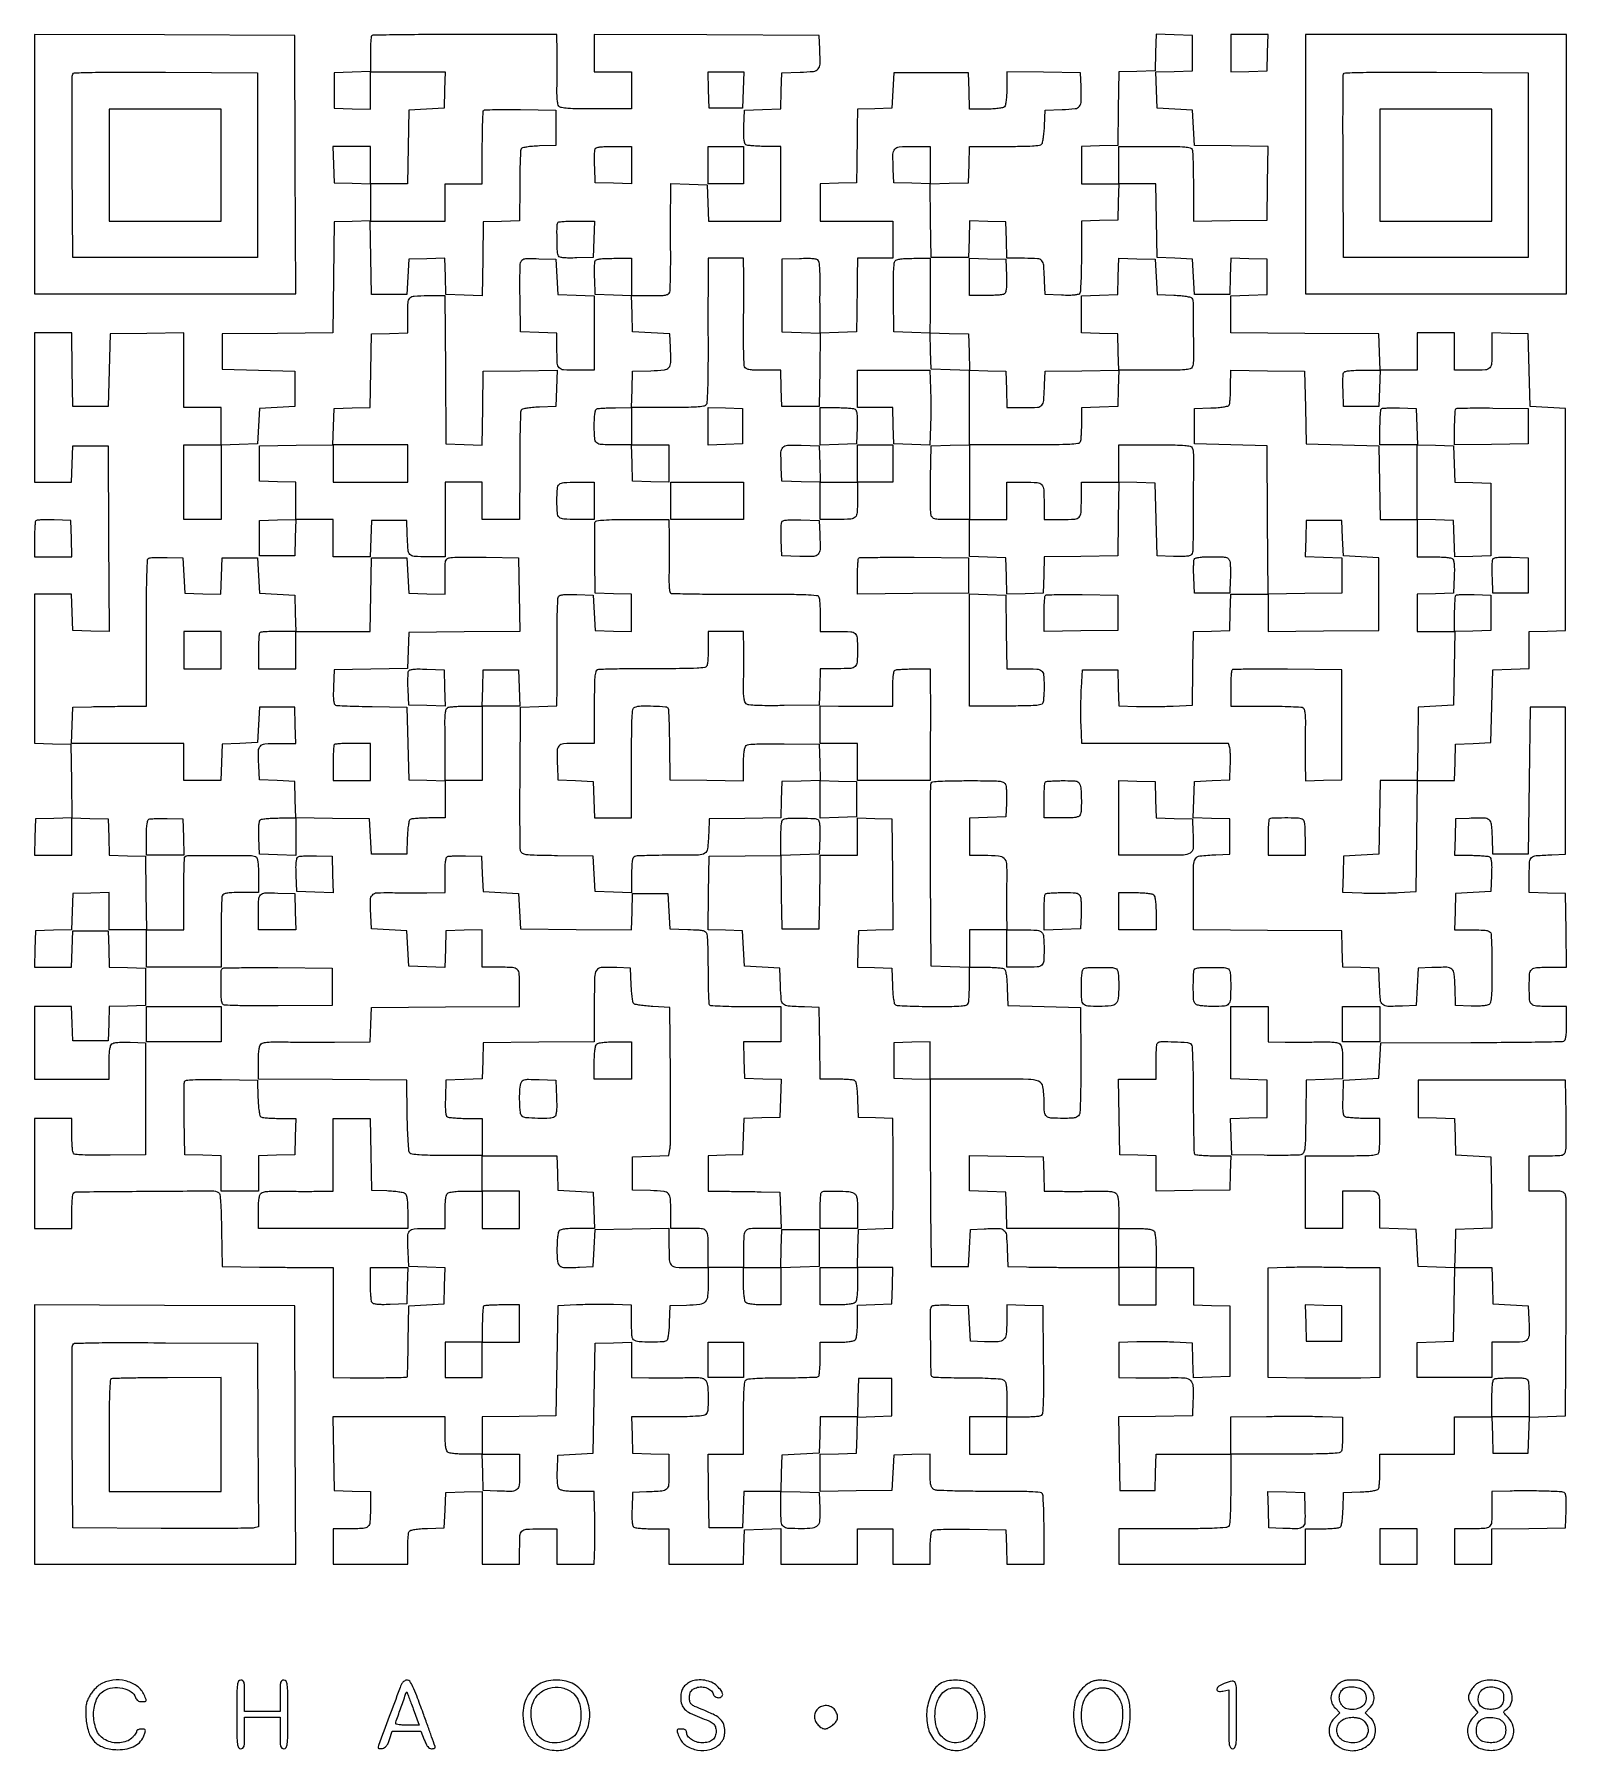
# Model space of a CAD drawing. Extents: x 156 to 936, y 95 to 969.
import ezdxf

# ---------------------------------------------------------------- set-up
doc = ezdxf.new("R2010")
doc.units = 0

msp = doc.modelspace()

# ---------------------------------------------------------------- linework, layer by layer
for points in [[(327.666667, 968.333333, 0.174595), (327.400837, 967.768224, 0.005912), (327.195833, 965.278732, 0.010516), (327.048335, 962.289663, 0.007069), (327, 958.870859), (327, 950.075052), (317.75, 949.787526), (308.5, 949.5), (308.5, 940.5), (308.5, 931.5), (317.75, 931.212474), (327, 930.924948), (327, 940.462474), (327, 950), (346.037526, 950), (365.075052, 950), (364.787526, 940.75), (364.5, 931.5), (355.5, 931), (346.5, 930.5), (346.227935, 911.75), (345.955869, 893), (336.477935, 893), (327, 893), (327, 902.5), (327, 912), (317.462474, 912), (307.924948, 912), (308.212474, 902.75), (308.5, 893.5), (317.75, 893.212474), (327, 892.924948), (327, 883.5), (327, 874.075052), (317.75, 873.787526), (308.5, 873.5), (308.234453, 845.265547), (307.968906, 817.031094), (279.734453, 816.765547), (251.5, 816.5), (251.5, 807.5), (251.5, 798.5), (270, 798), (288.5, 797.5), (288.5, 788.5), (288.5, 779.5), (279.5, 779), (270.5, 778.5), (270, 769.5), (269.5, 760.5), (260.25, 760.212474), (251, 759.924948), (251, 769.462474), (251, 779), (241.5, 779), (232, 779), (232, 798.022065), (232, 817.044131), (213.25, 816.772065), (194.5, 816.5), (194, 798), (193.5, 779.5), (184.5, 779.5), (175.5, 779.5), (175.227935, 798.25), (174.955869, 817), (165.477935, 817), (156, 817), (156, 779), (156, 741), (165.462474, 741), (174.924948, 741), (175.212474, 750.25), (175.5, 759.5), (184.5, 759.5), (193.5, 759.5), (193.759816, 712.212344), (194.019631, 664.924689), (184.759816, 665.212344), (175.5, 665.5), (175.212474, 674.75), (174.924948, 684), (165.462474, 684), (156, 684), (156, 646.037526), (156, 608.075052), (165.25, 607.787526), (174.5, 607.5), (174.771926, 588.787816), (175.043852, 570.075632), (165.771926, 569.787816), (156.5, 569.5), (156.212474, 560.25), (155.924948, 551), (165.462474, 551), (175, 551), (175, 560.537526), (175, 570.075052), (184.25, 569.787526), (193.5, 569.5), (193.787036, 560.287036), (194.074071, 551.074071), (203.287036, 550.787036), (212.5, 550.5), (212.772065, 531.75), (213.044131, 513), (203.522065, 513), (194, 513), (194, 522.537526), (194, 532.075052), (184.75, 531.787526), (175.5, 531.5), (175.212964, 522.287036), (174.925929, 513.074071), (165.712964, 512.787036), (156.5, 512.5), (156.212474, 503.25), (155.924948, 494), (165.424948, 494), (174.924948, 494), (175.212474, 503.25), (175.5, 512.5), (184.5, 512.5), (193.5, 512.5), (193.787036, 503.287036), (194.074071, 494.074071), (203.287036, 493.787036), (212.5, 493.5), (212.5, 484), (212.5, 474.5), (203.288393, 474.212982), (194.076786, 473.925964), (193.788393, 465.212982), (193.5, 456.5), (184.5, 456.5), (175.5, 456.5), (175.211067, 465.25), (174.922134, 474), (165.461067, 474), (156, 474), (156, 455.5), (156, 437), (175, 437), (194, 437), (194, 445.377555, -0.009406), (194.0746, 449.342652, -0.027148), (194.326735, 452.078343, -0.03848), (194.748928, 453.939147, -0.145524), (195.405204, 454.921326, -0.126804), (196.431833, 455.405224, -0.023545), (198.514748, 455.701133, -0.021342), (201.264652, 455.842502, -0.01153), (204.655204, 455.793771), (212.5, 455.5), (212.5, 427), (212.5, 398.5), (194.546696, 398.269936, -0.003387), (185.80929, 398.21716, -0.013149), (180.398754, 398.363442, -0.01367), (176.801929, 398.65421, -0.228051), (175.812009, 399.269936, -0.112035), (175.503528, 400.134327, -0.008952), (175.255659, 402.562106, -0.011755), (175.078167, 405.500405, -0.008742), (175.015313, 408.75), (175, 417), (165.5, 417), (156, 417), (156, 389), (156, 361), (165.5, 361), (175, 361), (175.015313, 369.25, -0.008229), (175.074722, 372.493566, -0.011221), (175.241942, 375.413129, -0.008228), (175.474743, 377.827904, -0.114905), (175.765313, 378.64576, -0.253086), (177.525235, 379.618333, -0.000454), (212.288051, 379.902917, -0.000699), (246.514972, 380.104209, -0.1427), (249.726647, 379.184141, -0.225256), (250.343163, 378.212029, -0.011056), (250.733016, 374.325028, -0.012203), (251.035527, 368.670386, -0.003558), (251.226647, 359.955416), (251.5, 341.5), (270.5, 341.293811, 0.000261), (278.452664, 341.21166, 0.00024), (286.635938, 341.135321, 0.000239), (293.936742, 341.074205, 0.000789), (298.75, 341.043811), (308, 341), (308, 313), (308, 285), (316.75, 284.881396, 0.005012), (325.328262, 284.851109, 0.003382), (335.115193, 284.98085, 0.000493), (345.119941, 285.191036, 0.186055), (345.78088, 285.462638, 0.1986), (345.897641, 285.723469, 0.000315), (346.043619, 290.904301, 0.002369), (346.176649, 296.73775, 0.001453), (346.28088, 303.614214), (346.5, 321.5), (355.5, 322), (364.5, 322.5), (364.787023, 331.711984), (365.074046, 340.923969), (355.787023, 341.211984), (346.5, 341.5), (346.201382, 348.988223, -0.011142), (346.060049, 357.02952, -0.171789), (346.982164, 359.595696, -0.20709), (349.247903, 360.767116, -0.017192), (356.019052, 361), (365, 361), (365, 369.3, -0.011084), (365.07823, 372.828493, -0.020332), (365.322289, 375.693122, -0.021091), (365.689458, 377.860329, -0.144849), (366.2, 378.8, -0.144849), (367.139671, 379.310542, -0.021091), (369.306878, 379.677711, -0.020332), (372.171507, 379.92177, -0.011084), (375.7, 380), (384, 380), (384, 370.5), (384, 361), (393.5, 361), (403, 361), (403, 370.5), (403, 380), (393.5, 380), (384, 380), (384, 389), (384, 398), (402.961067, 398), (421.922134, 398), (422.211067, 389.25), (422.5, 380.5), (431.5, 380), (440.5, 379.5), (440.787526, 370.25), (441.075052, 361), (432.737526, 361, 0.01101), (429.190499, 360.921884, 0.020283), (426.315021, 360.678036, 0.021051), (424.141321, 360.311042, 0.145015), (423.2, 359.8, 0.144765), (422.689713, 358.86117, 0.021112), (422.322455, 356.697258, 0.020356), (422.078287, 353.838136, 0.011122), (422, 350.319052, 0.019851), (422.245842, 344.129415, 0.208391), (423.41302, 341.942745, 0.16774), (425.947407, 341.054179, 0.01198), (433.520917, 341.199088), (440.5, 341.5), (441, 351), (441.5, 360.5), (460.25, 360.772065), (479, 361.044131), (479.013655, 353.272065, 0.010218), (479.199091, 344.917266, 0.169068), (480.210876, 342.366286, 0.201743), (482.524452, 341.219758, 0.015489), (489.616631, 341), (499, 341), (499, 333.19113, -0.021393), (498.710893, 326.437187, -0.172022), (497.445101, 323.649791, -0.172829), (494.709314, 322.289094, -0.021639), (488, 321.778245), (479.5, 321.5), (479.206033, 313.031844, -0.010674), (479.005667, 309.460658, -0.020911), (478.666992, 306.63313, -0.02067), (478.236162, 304.533237, -0.192561), (477.706033, 303.797157, -0.129551), (475.866154, 303.210824, -0.010011), (470.644524, 303.049855, -0.013912), (465.431055, 303.138633, -0.0543), (462.25, 303.630286, -0.119278), (460.998475, 304.312812, -0.151027), (460.330915, 305.440995, -0.053747), (460.053651, 307.610286, -0.004933), (460, 313.048011), (460, 321.86276), (450.75, 322.18138, 0.007), (446.521873, 322.267784, 0.004027), (441.426563, 322.25953, 0.004022), (436.307538, 322.168824, 0.006705), (432, 322), (422.5, 321.5), (422, 293.5), (421.5, 265.5), (402.75, 265.227935), (384, 264.955869), (384, 255.477935), (384, 246), (375.7, 246, -0.011084), (372.171507, 246.07823, -0.020332), (369.306878, 246.322289, -0.021091), (367.139671, 246.689458, -0.144849), (366.2, 247.2, -0.144849), (365.689458, 248.139671, -0.021091), (365.322289, 250.306878, -0.020332), (365.07823, 253.171507, -0.011084), (365, 256.7), (365, 265), (336.477935, 265), (307.955869, 265), (308.227935, 246.25), (308.5, 227.5), (317.75, 227.212474), (327, 226.924948), (327, 218.069463, -0.014889), (326.79962, 211.341871, -0.195866), (325.745668, 209.139748, -0.174757), (323.397656, 208.170318, -0.011384), (315.918213, 208), (308, 208), (308, 199), (308, 190), (327, 190), (346, 190), (346.015313, 197.75, -0.009121), (346.07711, 200.806269, -0.012155), (346.251296, 203.57771, -0.009471), (346.494844, 205.866303, -0.110752), (346.797157, 206.706033, -0.192561), (347.533237, 207.236162, -0.02067), (349.63313, 207.666992, -0.020911), (352.460658, 208.005667, -0.010674), (356.031844, 208.206033), (364.5, 208.5), (365, 217.5), (365.5, 226.5), (374.75, 226.787526), (384, 227.075052), (384, 208.537526), (384, 190), (393.5, 190), (403, 190), (403, 197.418213, -0.01257), (403.178205, 204.50542, -0.179949), (404.159562, 206.785965, -0.190034), (406.370658, 207.807402, -0.014293), (413.106989, 208), (422, 208), (422, 199), (422, 190), (431.461067, 190), (440.922134, 190), (441.211067, 198.75, 0.005602), (441.299424, 202.801474, 0.003022), (441.32218, 207.79375, 0.003009), (441.28401, 212.880934, 0.00473), (441.183587, 217.25), (440.867173, 227), (432.556031, 227, -0.009523), (428.627176, 227.074835, -0.027283), (425.909332, 227.327349, -0.038599), (424.057907, 227.749843, -0.145145), (423.078674, 228.405204, -0.126804), (422.594776, 229.431833, -0.023545), (422.298867, 231.514748, -0.021342), (422.157498, 234.264652, -0.01153), (422.206229, 237.655204), (422.5, 245.5), (431.5, 246), (440.5, 246.5), (441, 274.5), (441.5, 302.5), (450.75, 302.787526), (460, 303.075052), (460, 294.037526), (460, 285), (468.75, 284.881396, 0.003027), (472.795634, 284.851055, 0.001644), (477.768566, 284.860216, 0.001637), (482.828258, 284.902736, 0.002591), (487.164267, 284.975847, -0.004947), (492.91022, 285.045651, -0.042418), (495.470048, 284.8339, -0.105963), (496.919805, 284.25744, -0.123067), (497.914267, 283.160193, -0.105733), (498.791865, 280.116446, -0.019195), (498.978899, 274.208462, -0.015801), (498.751825, 268.288247, -0.180798), (497.8, 266.2, -0.171775), (496.578973, 265.617435, -0.0109), (492.562402, 265.28272, -0.01162), (486.814006, 265.06357, -0.003717), (478.262474, 265), (459.924948, 265), (460.212474, 255.75), (460.5, 246.5), (469.75, 246.212474), (479, 245.924948), (479, 236.981526, -0.014194), (478.809906, 230.286679, -0.199365), (477.784162, 228.165084, -0.165063), (475.472893, 227.188689, -0.009054), (467.5, 226.754332), (460.5, 226.5), (460.206902, 218.085653, 0.008519), (460.135766, 214.085459, 0.027159), (460.278749, 211.4185, 0.039341), (460.610638, 209.659703, 0.187221), (461.206902, 208.850966, 0.110402), (462.105717, 208.527533, 0.00954), (464.54359, 208.267102, 0.012203), (467.495888, 208.081041, 0.00917), (470.75, 208.015313), (479, 208), (479, 199), (479, 190), (497.961067, 190), (516.922134, 190), (517.211067, 198.75), (517.5, 207.5), (526.75, 207.787526), (536, 208.075052), (536, 199.037526), (536, 190), (555.5, 190), (575, 190), (575, 199), (575, 208), (584, 208), (593, 208), (593, 199), (593, 190), (602.5, 190), (612, 190), (612.015313, 197.75, -0.009606), (612.080176, 200.811093, -0.012651), (612.263497, 203.597452, -0.010132), (612.520454, 205.897394, -0.108925), (612.838694, 206.773242, -0.226527), (613.873481, 207.421641, -0.01557), (617.410177, 207.716146, -0.013555), (622.874845, 207.85189, -0.003139), (632.073381, 207.773242), (650.5, 207.5), (650.788933, 198.75), (651.077866, 190), (660.538933, 190), (670, 190), (669.984687, 207.25, 0.004518), (669.918139, 213.955863, 0.006728), (669.727958, 219.820652, 0.003257), (669.467952, 224.779363, 0.127227), (669.132219, 225.820305, 0.23355), (667.964269, 226.531301, 0.01043), (663.115111, 226.857158, 0.010182), (655.564957, 227.052566, 0.002031), (642.078391, 227.072125, -0.002997), (630.997578, 227.109589, -0.006223), (622.354415, 227.298213, -0.003733), (615.575635, 227.581271, -0.111002), (613.930859, 228.037003, -0.12577), (612.914132, 228.968398, -0.095075), (612.337159, 230.374571, -0.043292), (612.064111, 232.775156, -0.006681), (612, 237.57271), (612, 246.075052), (602.75, 245.787526), (593.5, 245.5), (593, 236.5), (592.5, 227.5), (574.25, 227.276588), (556, 227.053177), (556, 236.489063), (556, 245.924948), (565.25, 246.212474), (574.5, 246.5), (574.787018, 255.711607), (575.074036, 264.923214), (583.787018, 265.211607), (592.5, 265.5), (592.5, 275), (592.5, 284.5), (584, 284.5), (575.5, 284.5), (575.213788, 274.75), (574.927576, 265), (565.501314, 265), (556.075052, 265), (555.787526, 255.75), (555.5, 246.5), (546, 246), (536.5, 245.5), (536.212474, 236.25), (535.924948, 227), (526.5, 227), (517.075052, 227), (516.787526, 217.75), (516.5, 208.5), (508, 208.5), (499.5, 208.5), (499.227935, 227.25), (498.955869, 246), (507.977935, 246), (517, 246), (517, 264.377555, -0.003317), (517.060309, 273.468143, -0.013407), (517.282452, 279.007697, -0.015678), (517.639754, 282.632827, -0.189333), (518.303615, 283.837015, -0.152576), (519.478502, 284.319831, -0.007193), (523.796061, 284.634299, -0.009995), (529.452735, 284.851231, -0.004585), (536.83351, 284.918919, 0.00325), (543.505801, 284.962287, 0.004985), (549.284539, 285.095039, 0.001859), (554.240065, 285.276769, 0.129009), (555.029896, 285.518476, 0.220031), (555.414091, 286.099718, 0.011002), (555.715032, 288.421453, 0.015996), (555.929645, 291.281101, 0.01073), (556, 294.559017), (556, 303), (564.3, 303, 0.011084), (567.828493, 303.07823, 0.020332), (570.693122, 303.322289, 0.021091), (572.860329, 303.689458, 0.144849), (573.8, 304.2, 0.144676), (574.31002, 305.13795, 0.021133), (574.67737, 307.298426, 0.020382), (574.921652, 310.1518, 0.011162), (575, 313.661067), (575, 321.922134), (583.75, 322.211067), (592.5, 322.5), (592.787526, 331.75), (593.075052, 341), (584.001314, 341), (574.927576, 341), (575.213788, 350.75), (575.5, 360.5), (584.25, 360.788933), (593, 361.077866), (593.074074, 369.538933, 0.00084), (593.10253, 373.560619, 0.000398), (593.126389, 378.745812, 0.000394), (593.142763, 384.170646, 0.000558), (593.148148, 389, 0.000558), (593.142763, 393.829354, 0.000394), (593.126389, 399.254188, 0.000398), (593.10253, 404.439381, 0.00084), (593.074074, 408.461067), (593, 416.922134), (584.25, 417.211067), (575.5, 417.5), (575.207902, 426.467001, 0.009786), (575.008289, 430.292364, 0.020298), (574.673305, 433.262875, 0.020215), (574.24575, 435.447011, 0.195149), (573.707902, 436.201688, 0.112618), (572.855762, 436.504907, 0.008743), (570.431384, 436.748365, 0.011595), (567.498009, 436.922842, 0.008591), (564.25, 436.984687), (556, 437), (555.920976, 445.75, 0.000753), (555.878466, 449.784501, 0.000414), (555.814941, 454.720312, 0.000413), (555.742218, 459.72731, 0.000662), (555.670976, 464), (555.5, 473.5), (548, 473.75303, -0.008759), (539.707095, 474.178354, -0.161813), (537.306759, 475.163917, -0.19589), (536.195412, 477.333109, -0.013873), (535.787398, 484.259666), (535.5, 493.5), (526.5, 494), (517.5, 494.5), (517, 503.5), (516.5, 512.5), (507.728079, 512.789253), (498.956158, 513.078505), (499.228079, 531.789253), (499.5, 550.5), (517.75, 550.723412), (536, 550.946823), (536.051866, 541.223412, 0.001236), (536.086029, 536.847161, 0.000768), (536.146698, 531.712502, 0.000771), (536.222149, 526.646531, 0.001394), (536.301866, 522.5), (536.5, 513.5), (546, 513.5), (555.5, 513.5), (555.698134, 522.5, 0.001399), (555.777851, 526.648335, 0.000771), (555.853302, 531.720313, 0.000769), (555.913969, 536.863499, 0.001235), (555.948134, 541.25), (556, 551), (565.5, 551), (575, 551), (575, 560.538933), (575, 570.077866), (583.75, 569.788933), (592.5, 569.5), (592.765507, 541.289159), (593.031014, 513.078318), (584.265507, 512.789159), (575.5, 512.5), (575.212997, 503.289473), (574.925993, 494.078945), (583.712997, 493.789473), (592.5, 493.5), (592.792098, 484.532999, 0.009786), (592.991711, 480.707636, 0.020298), (593.326695, 477.737125, 0.020215), (593.75425, 475.552989, 0.195149), (594.292098, 474.798312, 0.129167), (595.258093, 474.489685, 0.002704), (600.327813, 474.251635, 0.006108), (606.294349, 474.076782, 0.004054), (613.143011, 474.015313, 0.002601), (623.032352, 474.058175, 0.019024), (627.762807, 474.283422, 0.038231), (630.408688, 474.715975, 0.246285), (631.393011, 475.581787, 0.069754), (631.631434, 476.613421, 0.006804), (631.821697, 479.171775, 0.008515), (631.955643, 482.242372, 0.006641), (632, 485.581787), (632, 494), (640.25, 493.984687, -0.008591), (643.498009, 493.922842, -0.011595), (646.431384, 493.748365, -0.008743), (648.855762, 493.504907, -0.112618), (649.707902, 493.201688, -0.195149), (650.24575, 492.447011, -0.020215), (650.673305, 490.262875, -0.020298), (651.008289, 487.292364, -0.009786), (651.207902, 483.467001), (651.5, 474.5), (670, 474), (688.5, 473.5), (688.667146, 447.029445, -0.003166), (688.666965, 436.44743, -0.00536), (688.5157, 427.585739, -0.002481), (688.274697, 420.229169, -0.113911), (687.881962, 418.779445, -0.128676), (687.055518, 417.887579, -0.086261), (685.765715, 417.349221, -0.045853), (683.677732, 417.072689, -0.010008), (680.046604, 417, -0.012895), (673.480232, 417.169374, -0.166658), (671.238851, 418.069438, -0.197826), (670.216186, 420.092445, -0.019363), (670, 425.67273, 0.039711), (669.40459, 433.15776, 0.269075), (667.147106, 435.924078, 0.087802), (662.020294, 436.886082, 0.002583), (639.964816, 437), (612, 437), (612, 446.537526), (612, 456.075052), (602.75, 455.787526), (593.5, 455.5), (593.5, 446.5), (593.5, 437.5), (602.75, 437.212474), (612, 436.924948), (612.030494, 408.212474, 0.000588), (612.058207, 395.828549, 0.000457), (612.11651, 382.353039, 0.000461), (612.193958, 369.785719, 0.001117), (612.280494, 360.5), (612.5, 341.5), (622, 341.5), (631.5, 341.5), (632, 351), (632.5, 360.5), (639.479083, 360.800912, -0.012739), (647.057347, 360.934395, -0.177046), (649.578192, 359.990355, -0.194277), (650.776454, 357.678762, -0.015844), (651.212602, 350.740334), (651.5, 341.5), (661, 341.329024, 0.001737), (665.901328, 341.257844, 0.00055), (673.217188, 341.185059, 0.000549), (681.37474, 341.121822, 0.00061), (689.25, 341.079024), (708, 341), (708, 331.5), (708, 322), (717.5, 322), (727, 322), (727, 331.5), (727, 341), (736.5, 341), (746, 341), (746, 331.537526), (746, 322.075052), (755.25, 321.787526), (764.5, 321.5), (764.5, 303.5), (764.5, 285.5), (755.289473, 285.212997), (746.078945, 284.925993), (745.789473, 293.712997), (745.5, 302.5), (736, 303, 0.006938), (731.692458, 303.166817, 0.004162), (726.573437, 303.251332, 0.004166), (721.478137, 303.250578, 0.007241), (717.25, 303.15347), (708, 302.806941), (708, 293.90347), (708, 285), (716.75, 284.877856, 0.003081), (720.761632, 284.846577, 0.001745), (725.621493, 284.855586, 0.001741), (730.520626, 284.898823, 0.002865), (734.663595, 284.973564, -0.021345), (741.781619, 284.838912, -0.189825), (744.56881, 283.537683, -0.181798), (745.785214, 280.653825, -0.019299), (745.79184, 273.237562), (745.5, 265.5), (726.728016, 265.227854), (707.956032, 264.955708), (708.228016, 246.227854), (708.5, 227.5), (717.5, 227.5), (726.5, 227.5), (726.787526, 236.75), (727.075052, 246), (746.037526, 246), (765, 246), (765, 228.2, -0.003861), (764.936048, 219.919232, -0.011908), (764.716292, 214.324625, -0.011288), (764.380286, 210.411132, -0.17093), (763.8, 209.2, -0.181348), (762.456676, 208.58944, -0.006431), (756.684478, 208.271978, -0.008249), (748.376367, 208.059392, -0.002271), (735.3, 208), (708, 208), (708, 199), (708, 190), (755.5, 190), (803, 190), (803, 199), (803, 208), (811.25, 208.015313, 0.008579), (814.497876, 208.077072, 0.011582), (817.430835, 208.251296, 0.008725), (819.854929, 208.494381, 0.112667), (820.706033, 208.797157, 0.192561), (821.236162, 209.533237, 0.02067), (821.666992, 211.63313, 0.020911), (822.005667, 214.460658, 0.010674), (822.206033, 218.031844), (822.5, 226.5), (830.968156, 226.793967, 0.010674), (834.539342, 226.994333, 0.020911), (837.36687, 227.333008, 0.02067), (839.466763, 227.763838, 0.192561), (840.202843, 228.293967, 0.112667), (840.505619, 229.145071, 0.008725), (840.748704, 231.569165, 0.011582), (840.922928, 234.502124, 0.008579), (840.984687, 237.75), (841, 246), (860, 246), (879, 246), (879, 255.5), (879, 265), (888.462474, 265), (897.924948, 265), (898.212474, 255.75), (898.5, 246.5), (907.5, 246.5), (916.5, 246.5), (916.787036, 255.712964), (917.074071, 264.925929), (926.287036, 265.212964), (935.5, 265.5), (935.776118, 320.5, 0.000946), (935.842591, 341.744487, 0.001484), (935.810983, 360.004687, 0.000367), (935.724204, 375.978155, 0.057952), (935.507066, 377.75, 0.122612), (934.851516, 379.003912, 0.154493), (933.732866, 379.672192, 0.053324), (931.54856, 379.947535, 0.004712), (925.980948, 380), (917, 380), (917, 389), (917, 398), (925.980948, 398, 0.004723), (931.546285, 398.052569, 0.05326), (933.733241, 398.32806, 0.153853), (934.855448, 398.996239, 0.122337), (935.516124, 400.25, 0.054093), (935.724896, 401.805286, 0.002845), (935.823778, 406.832812, 0.00446), (935.854068, 412.824029, 0.003227), (935.785177, 419.5), (935.5, 436.5), (898, 436.5), (860.5, 436.5), (860.5, 427), (860.5, 417.5), (869.712964, 417.212964), (878.925929, 416.925929), (879.212964, 407.712964), (879.5, 398.5), (888.5, 398), (897.5, 397.5), (897.748183, 379.287502), (897.996366, 361.075004), (888.748183, 360.787502), (879.5, 360.5), (879.213341, 350.712959), (878.926682, 340.925919), (869.713341, 341.212959), (860.5, 341.5), (860, 351), (859.5, 360.5), (850.25, 360.787526), (841, 361.075052), (841, 368.955738, 0.011491), (840.828717, 376.407908, 0.175559), (839.856224, 378.750156, 0.19511), (837.649006, 379.800898, 0.014732), (830.893011, 380), (822, 380), (822, 370.5), (822, 361), (812.5, 361), (803, 361), (803, 379.5), (803, 398), (821.393011, 398, 0.002472), (831.723448, 398.051073, 0.018295), (836.640441, 398.27975, 0.036273), (839.393178, 398.711497, 0.24904), (840.393011, 399.581787, 0.06844), (840.631074, 400.599719, 0.007317), (840.821697, 403.0249, 0.008902), (840.955615, 405.933927, 0.00705), (841, 409.081787), (841, 417), (832.75, 417.015313, -0.009158), (829.496014, 417.080961, -0.01219), (826.544105, 417.266784, -0.009524), (824.10652, 417.526866, -0.110447), (823.208654, 417.849883, -0.190691), (822.608404, 418.675579, -0.03736), (822.278743, 420.518036, -0.025891), (822.136581, 423.325344, -0.007874), (822.208654, 427.58457), (822.5, 436.5), (831.5, 437), (840.5, 437.5), (841, 446.5), (841.5, 455.5), (887.292351, 455.659263, 0.001132), (904.951465, 455.760664, 0.0018), (920.061383, 455.936052, 0.000366), (933.356957, 456.148009, 0.087657), (934.542351, 456.377878, 0.20724), (935.256963, 457.077924, 0.057064), (935.690895, 458.627759, 0.0321), (935.934437, 461.18872, 0.007659), (936, 465.468615), (936, 474), (928.081787, 474, -0.011337), (920.606774, 474.169516, -0.173918), (918.257297, 475.134562, -0.196524), (917.201771, 477.3277, -0.015117), (917, 484, -0.015139), (917.202091, 490.673146, -0.196758), (918.259008, 492.866152, -0.173711), (920.611431, 493.830791, -0.011291), (928.103853, 494), (936.044131, 494), (935.772065, 512.75), (935.5, 531.5), (926.25, 531.787526), (917, 532.075052), (917, 541.018474, -0.014194), (917.190094, 547.713321, -0.199365), (918.215838, 549.834916, -0.165063), (920.527107, 550.811311, -0.009054), (928.5, 551.245668), (935.5, 551.5), (935.5, 589), (935.5, 626.5), (926.5, 626.5), (917.5, 626.5), (917, 589), (916.5, 551.5), (907.5, 551.5), (898.5, 551.5), (898.211203, 560.240685, 0.017722), (897.762911, 566.777845, 0.198326), (896.54849, 569.02491, 0.170867), (894.011209, 569.937542, 0.012477), (886.479083, 569.800912), (879.5, 569.5), (879.212474, 560.25), (878.924948, 551), (887.212474, 550.984687, -0.009129), (890.480966, 550.918962, -0.01216), (893.445387, 550.732898, -0.009485), (895.893389, 550.472502, -0.110544), (896.793098, 550.149034, -0.187221), (897.389362, 549.340297, -0.039341), (897.721251, 547.5815, -0.027159), (897.864234, 544.914541, -0.008519), (897.793098, 540.914347), (897.5, 532.5), (888.5, 532), (879.5, 531.5), (879.212474, 522.25), (878.924948, 513), (887.855485, 513, -0.006687), (892.556376, 512.937123, -0.034414), (895.148072, 512.688728, -0.069706), (896.652499, 512.217512, -0.192751), (897.393011, 511.418213, -0.080983), (897.635568, 510.250423, -0.002541), (897.821697, 505.367318, -0.004891), (897.955938, 499.590857, -0.003363), (898, 493.040657, -0.00346), (897.940363, 484.422829, -0.01606), (897.711725, 479.451262, -0.023285), (897.321155, 476.333764, -0.178582), (896.594796, 475.078674, -0.126804), (895.568167, 474.594776, -0.023545), (893.485252, 474.298867, -0.021342), (890.735348, 474.157498, -0.01153), (887.344796, 474.206229), (879.5, 474.5), (879.212602, 483.740334, 0.015844), (878.776454, 490.678762, 0.194277), (877.578192, 492.990355, 0.177046), (875.057347, 493.934395, 0.012739), (867.479083, 493.800912), (860.5, 493.5), (860, 484), (859.5, 474.5), (852.520917, 474.199088, -0.012739), (844.942653, 474.065605, -0.177046), (842.421808, 475.009645, -0.194277), (841.223546, 477.321238, -0.015844), (840.787398, 484.259666), (840.5, 493.5), (831.287036, 493.787036), (822.074071, 494.074071), (821.787036, 503.287036), (821.5, 512.5), (783.75, 512.762025), (746, 513.02405), (746, 531.492973, -0.00369), (746.106611, 545.938299, -0.128822), (747.005523, 549.173791, -0.239981), (749.347361, 550.683155, -0.016287), (757.5, 551.245668), (764.5, 551.5), (764.5, 560.5), (764.5, 569.5), (755.212977, 569.788016), (745.925954, 570.076031), (746.212977, 579.288016), (746.5, 588.5), (755.5, 589), (764.5, 589.5), (764.800912, 596.479083, 0.008627), (764.874264, 599.317546, 0.009416), (764.846004, 602.075142, 0.00895), (764.735265, 604.430652, 0.045288), (764.53186, 605.729083), (763.961896, 608), (726.549568, 608), (689.13724, 608), (688.81862, 617.511208, -0.006743), (688.732384, 621.822257, -0.004047), (688.74047, 626.942394, -0.004052), (688.831037, 632.036597, -0.007047), (689, 636.261208), (689.5, 645.5), (698.5, 645.5), (707.5, 645.5), (707.786599, 636.320027), (708.073198, 627.140054), (717.053977, 626.820027, 0.007289), (721.193765, 626.732904, 0.00402), (726.255609, 626.740883, 0.004007), (731.388821, 626.831398, 0.006421), (735.767377, 627), (745.5, 627.5), (745.771928, 646.212764), (746.043857, 664.925529), (755.271928, 665.212764), (764.5, 665.5), (764.787526, 674.75), (765.075052, 684), (774.537526, 684), (784, 684), (784, 674.484427), (784, 664.968853), (812.25, 665.234427), (840.5, 665.5), (840.5, 684), (840.5, 702.5), (831.5, 703), (822.5, 703.5), (822, 712.5), (821.5, 721.5), (812.5, 721.5), (803.5, 721.5), (803.212977, 712.288016), (802.925954, 703.076031), (812.212977, 702.788016), (821.5, 702.5), (821.5, 693.5), (821.5, 684.5), (802.762047, 684.227979), (784.024093, 683.955958), (783.762047, 721.727979), (783.5, 759.5), (765, 760), (746.5, 760.5), (746.5, 769.5), (746.5, 778.5), (754.968156, 778.793967, 0.010674), (758.539342, 778.994333, 0.020911), (761.36687, 779.333008, 0.02067), (763.466763, 779.763838, 0.192561), (764.202843, 780.293967, 0.112747), (764.505639, 781.145552, 0.008694), (764.748704, 783.575647, 0.011557), (764.922929, 786.515734, 0.008556), (764.984687, 789.772065), (765, 798.044131), (783.75, 797.772065), (802.5, 797.5), (803, 779), (803.5, 760.5), (822, 760), (840.5, 759.5), (840.772065, 740.75), (841.044131, 722), (850.522065, 722), (860, 722), (860, 712.5), (860, 703), (868.25, 702.984687, -0.00917), (871.504112, 702.918959, -0.012203), (874.45641, 702.732898, -0.00954), (876.894283, 702.472467, -0.110402), (877.793098, 702.149034, -0.187221), (878.389362, 701.340297, -0.039341), (878.721251, 699.5815, -0.027159), (878.864234, 696.914541, -0.008519), (878.793098, 692.914347), (878.5, 684.5), (869.25, 684.212474), (860, 683.924948), (860, 674.462474), (860, 665), (869.522065, 665), (879.044131, 665), (878.772065, 646.25), (878.5, 627.5), (869.5, 627), (860.5, 626.5), (860.227935, 607.75), (859.955869, 589), (850.5, 589), (841.044131, 589), (840.772065, 570.25), (840.5, 551.5), (831.5, 551), (822.5, 550.5), (822.213363, 541.317201), (821.926727, 532.134402), (831.713363, 531.817201, 0.006482), (836.114049, 531.731657, 0.004051), (841.268926, 531.740053, 0.004064), (846.34904, 531.830785, 0.007378), (850.5, 532), (859.5, 532.5), (859.765573, 560.75), (860.031147, 589), (869.478047, 589), (878.924948, 589), (879.212474, 598.25), (879.5, 607.5), (888.5, 608), (897.5, 608.5), (898, 627), (898.5, 645.5), (907.75, 645.787526), (917, 646.075052), (917, 655.5), (917, 664.924948), (926.25, 665.212474), (935.5, 665.5), (935.5, 722), (935.5, 778.5), (926.5, 779), (917.5, 779.5), (917, 798), (916.5, 816.5), (907.25, 816.787526), (898, 817.075052), (898, 809.119313, -0.01133), (897.829774, 801.607881, -0.174856), (896.858669, 799.255648, -0.19591), (894.651936, 798.200175, -0.014805), (887.893011, 798), (879, 798), (879, 807.5), (879, 817), (869.5, 817), (860, 817), (860, 807.5), (860, 798), (850.537526, 798), (841.075052, 798), (840.787526, 807.25), (840.5, 816.5), (802.75, 816.762025), (765, 817.02405), (765, 826.474499), (765, 835.924948), (774.25, 836.212474), (783.5, 836.5), (783.5, 845.5), (783.5, 854.5), (774.288016, 854.787023), (765.076031, 855.074046), (764.788016, 845.787023), (764.5, 836.5), (755.5, 836.5), (746.5, 836.5), (746, 845.5), (745.5, 854.5), (736.5, 855), (727.5, 855.5), (727.227935, 874.25), (726.955869, 893), (717.477935, 893), (708, 893), (708, 902.5), (708, 912), (726.393011, 912, -0.002472), (736.723448, 911.948927, -0.018295), (741.640441, 911.72025, -0.036273), (744.393178, 911.288503, -0.24904), (745.393011, 910.418213, -0.081416), (745.635779, 909.24434, -0.002391), (745.821697, 904.177994, -0.004735), (745.955952, 898.193417, -0.00324), (746, 891.396147), (746, 873.955869), (764.75, 874.227935), (783.5, 874.5), (783.771984, 893.227854), (784.043968, 911.955708), (765.271984, 912.227854), (746.5, 912.5), (746, 921.5), (745.5, 930.5), (736.5, 931), (727.5, 931.5), (727.212977, 940.711984), (726.925954, 949.923969), (736.212977, 950.211984), (745.5, 950.5), (745.5, 959.5), (745.5, 968.5), (736.288016, 968.787023), (727.076031, 969.074046), (726.788016, 959.787023), (726.5, 950.5), (717.271928, 950.212764), (708.043857, 949.925529), (707.771928, 931.212764), (707.5, 912.5), (698.25, 912.212474), (689, 911.924948), (689, 902.462474), (689, 893), (698.537526, 893), (708.075052, 893), (707.787526, 883.75), (707.5, 874.5), (698.25, 874.212474), (689, 873.924948), (688.984687, 856.212474, -0.004313), (688.919378, 849.331216, -0.006456), (688.732898, 843.323192, -0.00301), (688.478364, 838.232693, -0.12803), (688.149034, 837.206902, -0.187221), (687.340297, 836.610638, -0.039341), (685.5815, 836.278749, -0.027159), (682.914541, 836.135766, -0.008519), (678.914347, 836.206902), (670.5, 836.5), (670.245668, 843.5, 0.009054), (669.811311, 851.472893, 0.165063), (668.834916, 853.784162, 0.199365), (666.713321, 854.809906, 0.014194), (660.018474, 855), (651.075052, 855), (650.787526, 864.25), (650.5, 873.5), (641.288016, 873.787023), (632.076031, 874.074046), (631.788016, 864.787023), (631.5, 855.5), (622, 855.5), (612.5, 855.5), (612.228069, 874.213523), (611.956138, 892.927047), (621.728069, 893.213523), (631.5, 893.5), (631.787526, 902.75), (632.075052, 912), (649.915081, 912, 0.003463), (658.694016, 912.060811, 0.013657), (664.095029, 912.28327, 0.015915), (667.643708, 912.640411, 0.188678), (668.831844, 913.297384, 0.123819), (669.268892, 914.210661, 0.013166), (669.679152, 916.549742, 0.0156), (670.012379, 919.407014, 0.011934), (670.204288, 922.547384), (670.5, 930.5), (679.240685, 930.788797, 0.017722), (685.777845, 931.237089, 0.198326), (688.02491, 932.45151, 0.170867), (688.937542, 934.988791, 0.012477), (688.800912, 942.520917), (688.5, 949.5), (669.75, 949.772065), (651, 950.044131), (651, 941.722065, -0.011041), (650.921837, 938.182675, -0.020303), (650.677903, 935.311666, -0.021068), (650.310837, 933.140642, -0.144947), (649.8, 932.2, -0.144682), (648.861987, 931.689961, -0.021131), (646.701269, 931.322617, -0.02038), (643.847487, 931.078344, -0.011159), (640.337526, 931), (632.075052, 931), (631.787526, 940.25), (631.5, 949.5), (612.5, 949.5), (593.5, 949.5), (593, 940.5), (592.5, 931.5), (583.75, 931.211067), (575, 930.922134), (574.893608, 921.711067, -0.000288), (574.842522, 917.498078, -0.000165), (574.776284, 912.415126, -0.000165), (574.706321, 907.304735, -0.000274), (574.643608, 903), (574.5, 893.5), (565.25, 893.212474), (556, 892.924948), (556, 883.462474), (556, 874), (574.5, 874), (593, 874), (593, 864.5), (593, 855), (584, 855), (575, 855), (574.893608, 845.75, -0.000291), (574.842519, 841.521954, -0.000167), (574.776284, 836.426563, -0.000167), (574.70632, 831.30743, -0.000279), (574.643608, 827), (574.5, 817.5), (565.25, 817.212474), (556, 816.924948), (555.933947, 826.212474, -0.001235), (555.914573, 830.38581, -0.000774), (555.91152, 835.268664, -0.000777), (555.923423, 840.076769, -0.001418), (555.950355, 844, 0.009402), (555.91986, 847.349786, 0.012606), (555.758619, 850.382458, 0.009785), (555.512874, 852.884657, 0.116827), (555.181838, 853.791346, 0.186702), (554.340534, 854.39066, 0.036963), (552.485217, 854.720474, 0.025757), (549.669223, 854.862896, 0.007924), (545.41543, 854.791346), (536.5, 854.5), (536.5, 836), (536.5, 817.5), (546.271931, 817.213523), (556.043862, 816.927047), (555.771931, 798.213523), (555.5, 779.5), (546, 779.5), (536.5, 779.5), (536.212474, 788.75), (535.924948, 798), (527.069463, 798, -0.006319), (522.215639, 798.061341, -0.038531), (519.721349, 798.317395, -0.086284), (518.31328, 798.833715, -0.171859), (517.551945, 799.72523, -0.081925), (517.291505, 800.991004, -0.002777), (517.118598, 806.091574, -0.00517), (517.009834, 812.135435, -0.003575), (517.006386, 818.97523, 0.00061), (517.046472, 826.363016, 0.000538), (517.0706, 834.069286, 0.00054), (517.077384, 841.018793, 0.001634), (517.061429, 845.75), (517, 855), (508, 855), (499, 855), (498.926614, 845.75, 0.00151), (498.900943, 840.525545, 0.000298), (498.888795, 831.160067, 0.000316), (498.88805, 820.250833, 0.000294), (498.900921, 809.071505, -0.00253), (498.860002, 796.752874, -0.007023), (498.665789, 788.094797, -0.004281), (498.37579, 781.659749, -0.161155), (497.851863, 780.321505, -0.18824), (496.630552, 779.644839, -0.016551), (493.048625, 779.28283, -0.013645), (487.525703, 779.059931, -0.003262), (478.340029, 779), (459.924948, 779), (460.212474, 788.25), (460.5, 797.5), (469.740334, 797.787398, 0.015844), (476.678762, 798.223546, 0.194277), (478.990355, 799.421808, 0.177046), (479.934395, 801.942653, 0.012739), (479.800912, 809.520917), (479.5, 816.5), (470, 817), (460.5, 817.5), (460.212474, 826.75), (459.924948, 836), (469.395087, 836, 0.005473), (474.69422, 836.058002, 0.037765), (477.2815, 836.31076, 0.091354), (478.691724, 836.833665, 0.184077), (479.416853, 837.75, 0.068275), (479.634713, 839.026679, 0.002187), (479.78326, 844.273438, 0.004188), (479.879753, 850.476269, 0.002891), (479.88957, 857.5, -0.000649), (479.866309, 865.035889, -0.000594), (479.861649, 872.793836, -0.000594), (479.873943, 879.717621, -0.001952), (479.90533, 884.287526), (480, 893.075052), (489.25, 892.787526), (498.5, 892.5), (498.787526, 883.25), (499.075052, 874), (517.537526, 874), (536, 874), (536, 893), (536, 912), (527.75, 912.015313, -0.00917), (524.495888, 912.081041, -0.012203), (521.54359, 912.267102, -0.00954), (519.105717, 912.527533, -0.110402), (518.206902, 912.850966, -0.187221), (517.610638, 913.659703, -0.039341), (517.278749, 915.4185, -0.027159), (517.135766, 918.085459, -0.008519), (517.206902, 922.085653), (517.5, 930.5), (526.712964, 930.787036), (535.925929, 931.074071), (536.212964, 940.287036), (536.5, 949.5), (545.740334, 949.787398, 0.015844), (552.678762, 950.223546, 0.194277), (554.990355, 951.421808, 0.177046), (555.934395, 953.942653, 0.012739), (555.800912, 961.520917), (555.5, 968.5), (498.25, 968.75819), (441, 969.016379), (441, 959.50819), (441, 950), (450.5, 950), (460, 950), (460, 940.523613), (460, 931.047227), (442.099505, 931.051254, -0.00309), (432.717745, 931.111344, -0.015809), (427.512408, 931.341571, -0.024233), (424.310163, 931.74158, -0.178187), (422.998157, 932.502221, -0.127081), (422.483258, 933.596166, -0.023043), (422.165141, 935.836782, -0.020329), (422.000884, 938.858534, -0.009885), (422.024538, 942.72458, 0.003165), (422.10265, 946.717686, 0.001862), (422.148043, 951.492533, 0.001862), (422.157869, 956.264977, 0.00318), (422.125886, 960.25), (422, 969), (375.166667, 969, 0.001333), (357.162849, 968.952008, 0.002176), (341.894792, 968.804167, 0.00027), (328.311579, 968.606192, 0.194987)], [(269.5, 902.5), (269.5, 855.5), (222.5, 855.5), (175.5, 855.5), (175.239372, 901.5, -0.000997), (175.174287, 919.225103, -0.001596), (175.197198, 934.357597, -0.000282), (175.267665, 947.72814, -0.090314), (175.461789, 948.759906, -0.301449), (176.45055, 949.464468, -0.003096), (185.402033, 949.70934, -0.005599), (198.68089, 949.841585, -0.001079), (222.722417, 949.759906), (269.5, 949.5)], [(916.5, 902.5), (916.5, 855.5), (869.5, 855.5), (822.5, 855.5), (822.239372, 901.5, -0.000997), (822.174287, 919.225103, -0.001596), (822.197198, 934.357597, -0.000282), (822.267665, 947.72814, -0.090314), (822.461789, 948.759906, -0.301449), (823.45055, 949.464468, -0.003096), (832.402033, 949.70934, -0.005599), (845.68089, 949.841585, -0.001079), (869.722417, 949.759906), (916.5, 949.5)], [(421.5, 921.5), (421.5, 912.5), (413.031844, 912.206033, 0.010674), (409.460658, 912.005667, 0.020911), (406.63313, 911.666992, 0.02067), (404.533237, 911.236162, 0.192561), (403.797157, 910.706033, 0.129251), (403.48896, 909.740899, 0.002679), (403.251296, 904.651233, 0.006078), (403.076696, 898.662689, 0.004032), (403.015313, 891.787526), (403, 874.075052), (393.75, 873.787526), (384.5, 873.5), (384.227798, 854.712768), (383.955596, 835.925536), (374.727798, 836.212768), (365.5, 836.5), (365.211984, 845.787023), (364.923969, 855.074046), (355.711984, 854.787023), (346.5, 854.5), (346, 845.5), (345.5, 836.5), (336.5, 836.5), (327.5, 836.5), (327.227935, 855.25), (326.955869, 874), (345.977935, 874), (365, 874), (365, 883.5), (365, 893), (374.5, 893), (384, 893), (384, 911.333333, -0.003512), (384.049704, 918.410494, -0.005533), (384.202246, 924.483496, -0.00172), (384.409882, 929.721472, -0.187745), (384.688496, 930.355163, -0.19128), (385.321579, 930.628369, -0.001798), (390.480314, 930.761564, -0.0057), (396.465536, 930.826322, -0.003617), (403.438496, 930.77183), (421.5, 930.5)], [(460, 902.462474), (460, 892.924948), (450.75, 893.212474), (441.5, 893.5), (441.205027, 901.411609, -0.006569), (441.129541, 904.539392, -0.008656), (441.147568, 907.392336, -0.006579), (441.235027, 909.7687, -0.079281), (441.423642, 910.661609, -0.228749), (442.106941, 911.304101, -0.041413), (443.854544, 911.698735, -0.027242), (446.620517, 911.933967, -0.007593), (450.968615, 912), (460, 912)], [(612, 902.462474), (612, 892.924948), (602.75, 893.212474), (593.5, 893.5), (593.199088, 900.479083, -0.012322), (593.058134, 908.11956, -0.176722), (593.990719, 910.627338, -0.202101), (596.267676, 911.772817, -0.01682), (603.019052, 912), (612, 912)], [(440.787526, 864.75), (440.5, 855.5), (432.085653, 855.206902, -0.008519), (428.085459, 855.135766, -0.027159), (425.4185, 855.278749, -0.039341), (423.659703, 855.610638, -0.187221), (422.850966, 856.206902, -0.131906), (422.206577, 858.26788, -0.007493), (422.033407, 864.992136, -0.005877), (422.040216, 871.8478, -0.195602), (422.666667, 873.333333, -0.174822), (423.232541, 873.599219, -0.00583), (425.743315, 873.804167, -0.010438), (428.756615, 873.951668, -0.007009), (432.204192, 874), (441.075052, 874)], [(422, 845.5), (422.5, 836.5), (431.75, 836.212474), (441, 835.924948), (441, 816.962474), (441, 798), (432.106989, 798, -0.014732), (425.350994, 798.199102, -0.19511), (423.143776, 799.249844, -0.175559), (422.171283, 801.592092, -0.011491), (422, 809.044262), (422, 816.924948), (412.75, 817.212474), (403.5, 817.5), (403.214485, 834, -0.003389), (403.146214, 840.487096, -0.004645), (403.178583, 846.325376, -0.003052), (403.281068, 851.219472, -0.053724), (403.493203, 852.788514, -0.112845), (404.138583, 854.070221, -0.168426), (405.201191, 854.715686, -0.056825), (407.272522, 854.920626, -0.00454), (412.778718, 854.788514), (421.5, 854.5)], [(460, 845.462474), (460, 835.924948), (450.75, 836.212474), (441.5, 836.5), (441.205027, 844.411609, -0.006569), (441.129541, 847.539392, -0.008656), (441.147568, 850.392336, -0.006579), (441.235027, 852.7687, -0.079281), (441.423642, 853.661609, -0.228749), (442.106941, 854.304101, -0.041413), (443.854544, 854.698735, -0.027242), (446.620517, 854.933967, -0.007593), (450.968615, 855), (460, 855)], [(612.063971, 845.25, -0.001491), (612.079728, 840.848655, -0.000913), (612.073363, 835.657717, -0.000915), (612.048278, 830.517767, -0.001628), (612.006111, 826.28691), (611.88428, 817.07382), (621.69214, 816.78691), (631.5, 816.5), (631.787036, 807.287036), (632.074071, 798.074071), (641.287036, 797.787036), (650.5, 797.5), (650.787526, 788.25), (651.075052, 779), (660.018474, 779, 0.014194), (666.713321, 779.190094, 0.199365), (668.834916, 780.215838, 0.165063), (669.811311, 782.527107, 0.009054), (670.245668, 790.5), (670.5, 797.5), (689.287232, 797.772202), (708.074464, 798.044404), (707.787232, 807.272202), (707.5, 816.5), (698.25, 816.787526), (689, 817.075052), (689, 826.5), (689, 835.924948), (698.25, 836.212474), (707.5, 836.5), (707.788016, 845.787023), (708.076031, 855.074046), (717.288016, 854.787023), (726.5, 854.5), (727, 845.5), (727.5, 836.5), (735.968156, 836.206033, -0.010674), (739.539342, 836.005667, -0.020911), (742.36687, 835.666992, -0.02067), (744.466763, 835.236162, -0.192561), (745.202843, 834.706033, -0.139499), (745.839315, 832.565073, -0.001585), (745.968851, 817.474488, -0.002246), (745.982441, 802.731653, -0.090959), (745.393011, 799.581787, -0.248902), (744.393938, 798.711703, -0.036362), (741.646395, 798.279811, -0.01833), (736.738583, 798.051095, -0.002478), (726.430537, 798), (708.075052, 798), (707.787526, 788.75), (707.5, 779.5), (698.25, 779.212474), (689, 778.924948), (689, 771.044262, -0.007082), (688.955612, 767.910777, -0.008933), (688.821697, 765.013877, -0.007357), (688.631047, 762.59865, -0.068336), (688.393011, 761.581787, -0.273), (687.2442, 760.66906, -0.020733), (683.135087, 760.269618, -0.01238), (675.897163, 760.047441, -0.001482), (659.893011, 760), (632, 760), (632, 741), (632, 722), (641.5, 722), (651, 722), (651, 731.5), (651, 741), (659.883369, 741, -0.016759), (666.553316, 740.776378, -0.201044), (668.807493, 739.648785, -0.167696), (669.798822, 737.151408, -0.010923), (669.986345, 729.25), (670, 722), (678.893011, 722, 0.014768), (685.650479, 722.199638, 0.195511), (687.85745, 723.252746, 0.175208), (688.829247, 725.599988, 0.01141), (689, 733.081787), (689, 741), (698.5, 741), (708, 741), (708, 750.5), (708, 760), (726.393011, 760, -0.002486), (736.69597, 759.948772, -0.018178), (741.62529, 759.720404, -0.035596), (744.393079, 759.291302, -0.249868), (745.389876, 758.426382, -0.092191), (746.008088, 755.077456, -0.000943), (745.930891, 730.985166, -0.000665), (745.773488, 706.472628, -0.137309), (745.113757, 704.184063, -0.192823), (744.325963, 703.602092, -0.037382), (742.550978, 703.278086, -0.026568), (739.877424, 703.13706, -0.008599), (735.914347, 703.206902), (727.5, 703.5), (727, 722), (726.5, 740.5), (717.272202, 740.787232), (708.044404, 741.074464), (707.772202, 722.287232), (707.5, 703.5), (688.787236, 703.228072), (670.074471, 702.956143), (669.787236, 693.728072), (669.5, 684.5), (660.288016, 684.212977), (651.076031, 683.925954), (650.788016, 693.212977), (650.5, 702.5), (641.25, 702.787526), (632, 703.075052), (632, 712.537526), (632, 722), (622.519052, 722, -0.004326), (616.606186, 722.051162, -0.050857), (614.323315, 722.323953, -0.151923), (613.161449, 722.992431, -0.127053), (612.483537, 724.25, -0.053901), (612.275019, 725.797256, -0.002978), (612.175744, 730.685937, -0.004581), (612.145502, 736.515656, -0.003332), (612.214485, 743), (612.5, 759.5), (622.227435, 759.78594), (631.95487, 760.07188), (631.951224, 779.000044), (631.947579, 797.928208), (622.223789, 798.214104), (612.5, 798.5), (612.212964, 807.712964), (611.925929, 816.925929), (602.712964, 817.212964), (593.5, 817.5), (593.285999, 834.940913, -0.004306), (593.257989, 842.601155, -0.010385), (593.403766, 848.266298, -0.008096), (593.668561, 852.484768, -0.154677), (594.158444, 853.690913, -0.155417), (595.084872, 854.28434, -0.030982), (597.035446, 854.678513, -0.024503), (599.812899, 854.924833, -0.009865), (603.622445, 855), (612, 855)], [(650.793098, 846.085653, -0.008519), (650.864234, 842.085459, -0.027159), (650.721251, 839.4185, -0.039341), (650.389362, 837.659703, -0.187221), (649.793098, 836.850966, -0.110402), (648.894283, 836.527533, -0.00954), (646.45641, 836.267102, -0.012203), (643.504112, 836.081041, -0.00917), (640.25, 836.015313), (632, 836), (632, 845.537526), (632, 855.075052), (641.25, 854.787526), (650.5, 854.5)], [(365.237975, 798.25), (365.5, 760.5), (374.727798, 760.212768), (383.955596, 759.925536), (384.227798, 778.712768), (384.5, 797.5), (403.28782, 797.772204), (422.075639, 798.044409), (421.78782, 788.772204), (421.5, 779.5), (413.031844, 779.206033, 0.010674), (409.460658, 779.005667, 0.020911), (406.63313, 778.666992, 0.02067), (404.533237, 778.236162, 0.192561), (403.797157, 777.706033, 0.134227), (403.486565, 776.699527, 0.001247), (403.251296, 768.849585, 0.0041), (403.076556, 759.781954, 0.002627), (403.015313, 749.25), (403, 722), (393.5, 722), (384, 722), (384, 731.5), (384, 741), (374.5, 741), (365, 741), (365, 722), (365, 703), (356.019052, 703, -0.014075), (349.293814, 703.189349, -0.199016), (347.167746, 704.214245, -0.165509), (346.189146, 706.52461, -0.009074), (345.754332, 714.5), (345.5, 721.5), (336.5, 721.5), (327.5, 721.5), (327.212474, 712.25), (326.924948, 703), (317.462474, 703), (308, 703), (308, 712.5), (308, 722), (298.537526, 722), (289.075052, 722), (288.787526, 712.75), (288.5, 703.5), (279.5, 703.5), (270.5, 703.5), (270.5, 712.5), (270.5, 721.5), (279.75, 721.787526), (289, 722.075052), (289, 731.5), (289, 740.924948), (279.75, 741.212474), (270.5, 741.5), (270.5, 750.5), (270.5, 759.5), (289.212764, 759.771928), (307.925529, 760.043857), (308.212764, 769.271928), (308.5, 778.5), (317.728072, 778.787236), (326.956143, 779.074471), (327.228072, 797.787236), (327.5, 816.5), (336.75, 816.787526), (346, 817.075052), (346, 824.955738, -0.011482), (346.171143, 832.407159, -0.175415), (347.142877, 834.74965, -0.195224), (349.348541, 835.800662, -0.01477), (356.094964, 836), (364.97595, 836)], [(612.18138, 788.5, -0.005294), (612.280662, 784.17274, -0.003099), (612.312558, 778.989247, -0.003099), (612.280177, 773.802276, -0.005262), (612.180521, 769.463394), (611.861042, 759.926787), (602.680521, 760.213394), (593.5, 760.5), (593.212474, 769.75), (592.924948, 779), (583.962474, 779), (575, 779), (575, 788.5), (575, 798), (593.43138, 798), (611.86276, 798)], [(840.787526, 788.75), (840.5, 779.5), (831.5, 779.5), (822.5, 779.5), (822.205027, 787.411609, -0.006569), (822.129541, 790.539392, -0.008656), (822.147568, 793.392336, -0.006579), (822.235027, 795.7687, -0.079281), (822.423642, 796.661609, -0.22904), (823.108114, 797.304492, -0.041271), (824.861635, 797.698947, -0.027152), (827.637843, 797.934049, -0.007548), (832.006141, 798), (841.075052, 798)], [(460, 769.5), (460, 760), (469.5, 760), (479, 760), (479, 750.462474), (479, 740.924948), (469.75, 741.212474), (460.5, 741.5), (460.212474, 750.75), (459.924948, 760), (452.044262, 760, -0.011104), (444.631602, 760.164637, -0.168361), (442.275793, 761.100138, -0.200636), (441.211391, 763.23143, -0.016793), (441, 769.523655, -0.009126), (441.069231, 773.316322, -0.0261), (441.302781, 775.942696, -0.034019), (441.674808, 777.697678, -0.231604), (442.25, 778.337719, -0.075375), (443.103532, 778.540327, -0.005317), (445.55625, 778.717133, -0.007419), (448.498917, 778.854035, -0.005521), (451.75, 778.921053), (460, 779)], [(573.793098, 778.149034, -0.187221), (574.389362, 777.340297, -0.039341), (574.721251, 775.5815, -0.027159), (574.864234, 772.914541, -0.008519), (574.793098, 768.914347), (574.5, 760.5), (565.25, 760.212474), (556, 759.924948), (556, 769.462474), (556, 779), (564.25, 778.984687, -0.00917), (567.504112, 778.918959, -0.012203), (570.45641, 778.732898, -0.00954), (572.894283, 778.472467, -0.110402)], [(859.787036, 769.287036), (860.074071, 760.074071), (869.287036, 759.787036), (878.5, 759.5), (878.787036, 750.287036), (879.074071, 741.074071), (888.287036, 740.787036), (897.5, 740.5), (897.5, 722), (897.5, 703.5), (888.288016, 703.212977), (879.076031, 702.925954), (878.788016, 712.212977), (878.5, 721.5), (869.25, 721.787526), (860, 722.075052), (860, 741.037526), (860, 760), (850.5, 760), (841, 760), (841, 768.833333, -0.007416), (841.050964, 772.269043, -0.010972), (841.206402, 775.278277, -0.006396), (841.422807, 777.77838, -0.173269), (841.702644, 778.369311, -0.179987), (842.290922, 778.638564, -0.007016), (844.709672, 778.781547, -0.011703), (847.626528, 778.84459, -0.007913), (850.952644, 778.785977), (859.5, 778.5)], [(916.5, 769.5), (916.5, 760.5), (897.75, 760.227935), (879, 759.955869), (879, 768.811268, -0.00725), (879.049928, 772.254446, -0.010754), (879.202246, 775.267639, -0.006164), (879.414136, 777.773946, -0.173904), (879.688496, 778.355163, -0.19128), (880.321579, 778.628369, -0.001798), (885.480314, 778.761564, -0.0057), (891.465536, 778.826322, -0.003617), (898.438496, 778.77183), (916.5, 778.5)], [(555.787526, 750.25), (556.075052, 741), (565.537526, 741), (575, 741), (575, 750.5), (575, 760), (584, 760), (593, 760), (593, 750.5), (593, 741), (584, 741), (575, 741), (575, 733.081787, -0.01141), (574.829247, 725.599988, -0.175208), (573.85745, 723.252746, -0.195511), (571.650479, 722.199638, -0.014768), (564.893011, 722), (556, 722), (556, 731.463788), (556, 740.927576), (546.25, 741.213788), (536.5, 741.5), (536.199088, 748.479083, -0.012183), (536.054051, 756.224292, -0.182581), (537.006436, 758.703073, -0.205359), (539.311888, 759.781971, -0.015937), (546.278376, 759.78715), (555.5, 759.5)], [(441, 731.5), (441, 722), (432.106989, 722, -0.013336), (425.429165, 722.178146, -0.177094), (423.202154, 723.129957, -0.190499), (422.197642, 725.264457, -0.015844), (422, 731.5, -0.015844), (422.197642, 737.735543, -0.190499), (423.202154, 739.870043, -0.177094), (425.429165, 740.821854, -0.013336), (432.106989, 741), (441, 741)], [(156.702644, 721.369311, 0.173269), (156.422807, 720.77838, 0.006396), (156.206402, 718.278277, 0.010972), (156.050964, 715.269043, 0.007416), (156, 711.833333), (156, 703), (165.537526, 703), (175.075052, 703), (174.787526, 712.25), (174.5, 721.5), (165.952644, 721.785977, 0.007913), (162.626528, 721.84459, 0.011703), (159.709672, 721.781547, 0.007016), (157.290922, 721.638564, 0.179987)], [(479.144302, 713.25, -0.003594), (479.181909, 709.206943, -0.001958), (479.172959, 704.242663, -0.00195), (479.124407, 699.195246, -0.003095), (479.039222, 694.87396, 0.008326), (479.001088, 690.751084, 0.018323), (479.139836, 687.602966, 0.016932), (479.406527, 685.284933, 0.220685), (479.871671, 684.579311, 0.134495), (480.79517, 684.307557, 0.000559), (491.480496, 684.118582, 0.002709), (503.641353, 683.98301, 0.001697), (517.871906, 683.949767, -0.001071), (539.248459, 683.926614, -0.00943), (548.698954, 683.717882, -0.013274), (554.161877, 683.348638, -0.284945), (555.395154, 682.412629, -0.068517), (555.632397, 681.397499, -0.007287), (555.822326, 678.97346, -0.00888), (555.955773, 676.065669, -0.007026), (556, 672.918213), (556, 665), (564.893011, 665, -0.013336), (571.570835, 664.821854, -0.177094), (573.797846, 663.870043, -0.190499), (574.802358, 661.735543, -0.015844), (575, 655.5, -0.015807), (574.802887, 649.26641, -0.190057), (573.800759, 647.13142, -0.177462), (571.578852, 646.178787, -0.013444), (564.930537, 646), (556.075052, 646), (555.787526, 636.75), (555.5, 627.5), (537.630851, 627.226441, -0.003772), (529.218208, 627.161121, -0.011951), (523.58904, 627.294444, -0.01232), (519.690655, 627.57647, -0.150079), (518.324384, 628.145748, -0.143499), (517.642725, 629.157205, -0.043589), (517.23356, 630.979707, -0.028422), (517.021714, 633.729291, -0.008586), (517.009586, 637.919308, 0.001788), (517.05188, 641.871266, 0.00099), (517.076713, 646.696609, 0.000987), (517.082547, 651.585498, 0.00159), (517.066053, 655.75), (517, 665), (508, 665), (499, 665), (499, 657.081787, -0.00705), (498.955615, 653.933927, -0.008902), (498.821697, 651.0249, -0.007317), (498.631074, 648.599719, -0.06844), (498.393011, 647.581787, -0.271086), (497.257592, 646.67308, -0.02197), (493.306366, 646.270409, -0.012854), (486.33251, 646.047721, -0.001554), (470.974799, 646, 0.002113), (460.584885, 645.956085, 0.00323), (451.574722, 645.821697, 0.001149), (443.814248, 645.637956, 0.085316), (442.581787, 645.393011, 0.24904), (441.711497, 644.393178, 0.036273), (441.27975, 641.640441, 0.018295), (441.051073, 636.723448, 0.002472), (441, 626.393011), (441, 608), (432.019052, 608, 0.01682), (425.267676, 607.772817, 0.202101), (422.990719, 606.627338, 0.176722), (422.058134, 604.11956, 0.012322), (422.199088, 596.479083), (422.5, 589.5), (431.5, 589), (440.5, 588.5), (440.787526, 579.25), (441.075052, 570), (450.537526, 570), (460, 570), (460, 597.893011, -0.001482), (460.047441, 613.897163, -0.01238), (460.269618, 621.135087, -0.020733), (460.66906, 625.2442, -0.273), (461.581787, 626.393011, -0.085248), (464.936159, 627.060146, -0.016977), (471.069968, 627.012843, -0.010327), (477.317053, 626.623053, -0.287939), (478.567404, 625.684944, -0.080497), (478.775835, 624.686298, -0.001701), (478.986659, 619.634672, -0.003897), (479.167451, 613.711391, -0.002611), (479.286019, 606.934944), (479.5, 589.5), (498.25, 589.227935), (517, 588.955869), (517, 597.35549, -0.009477), (517.07467, 601.294675, -0.026445), (517.325207, 604.046794, -0.036535), (517.740121, 605.931434, -0.148154), (518.380851, 606.901115, -0.152679), (519.6852, 607.436825, -0.010349), (523.738818, 607.704708, -0.011229), (529.433748, 607.834763, -0.003921), (537.630851, 607.773559), (555.5, 607.5), (555.787036, 598.287036), (556.074071, 589.074071), (565.287036, 588.787036), (574.5, 588.5), (574.5, 579.5), (574.5, 570.5), (565.25, 570.212474), (556, 569.924948), (556, 579.498686), (556, 589.072424), (546.25, 588.786212), (536.5, 588.5), (536.212771, 579.272415), (535.925542, 570.044829), (517.712771, 569.772415), (499.5, 569.5), (499.245668, 562.5, -0.015297), (498.699088, 554.343177, -0.234547), (497.247226, 552.018476, -0.134667), (494.137942, 551.110767, -0.00408), (480.562735, 551, 0.003248), (473.781228, 550.955951, 0.004744), (467.809928, 550.821697, 0.0024), (462.755283, 550.635766, 0.081389), (461.581787, 550.393011, 0.192751), (460.782488, 549.652499, 0.069706), (460.311272, 548.148072, 0.034414), (460.062877, 545.556376, 0.006687), (460, 540.855485), (460, 531.924948), (450.75, 532.212474), (441.5, 532.5), (441, 541.5), (440.5, 550.5), (422.263403, 550.772507, -0.001733), (410.371608, 550.991429, -0.027626), (406.35246, 551.301967, -0.103582), (404.432333, 551.97855, -0.199274), (403.484534, 553.272507, -0.057209), (403.27206, 554.970215, -0.000808), (403.183473, 565.273799, -0.002238), (403.153502, 577.233667, -0.001471), (403.221131, 591), (403.5, 626.5), (412.75, 626.787526), (422, 627.075052), (422.092898, 636.287526, 0.001919), (422.122525, 641.030312, 0.000614), (422.130861, 648.081336, 0.000612), (422.120896, 655.932979, 0.000684), (422.091679, 663.5, -0.004371), (422.116244, 670.491498, -0.006556), (422.27104, 676.592347, -0.003034), (422.501521, 681.762699, -0.131698), (422.834434, 682.793098, -0.185171), (423.651188, 683.388868, -0.039105), (425.416752, 683.720821, -0.027082), (428.088216, 683.863948, -0.008549), (432.085653, 683.793098), (440.5, 683.5), (441, 674.5), (441.5, 665.5), (450.75, 665.212474), (460, 664.924948), (460, 674.424948), (460, 683.924948), (450.75, 684.212474), (441.5, 684.5), (441.257563, 702, -0.002549), (441.198054, 708.796851, -0.003829), (441.221776, 714.726562, -0.001593), (441.297044, 719.79645, -0.084029), (441.476178, 720.75, -0.281521), (442.289511, 721.392512, -0.013511), (445.884993, 721.726917, -0.013249), (451.367402, 721.942074, -0.003182), (460.468615, 722), (479, 722)], [(555.800912, 714.520917, -0.012183), (555.945949, 706.775708, -0.182581), (554.993564, 704.296927, -0.205359), (552.688112, 703.218029, -0.015937), (545.721624, 703.21285), (536.5, 703.5), (536.205027, 711.411609, -0.00675), (536.130612, 714.542108, -0.00884), (536.151823, 717.403425, -0.006817), (536.244157, 719.786543, -0.078674), (536.438128, 720.699359, -0.226742), (537.142535, 721.366783, -0.050502), (538.808733, 721.724677, -0.028831), (541.565901, 721.870994, -0.006604), (546.233101, 721.787749), (555.5, 721.5)], [(232, 693.5), (232.5, 684.5), (241.711984, 684.212977), (250.923969, 683.925954), (251.211984, 693.212977), (251.5, 702.5), (260.5, 702.5), (269.5, 702.5), (270, 693.5), (270.5, 684.5), (279.5, 684), (288.5, 683.5), (288.787526, 674.25), (289.075052, 665), (308.015461, 665), (326.955869, 665), (327.227935, 683.75), (327.5, 702.5), (336.5, 702.5), (345.5, 702.5), (346, 693.5), (346.5, 684.5), (355.75, 684.212474), (365, 683.924948), (365, 692.943422, -0.004691), (365.052461, 698.534753, -0.05307), (365.327745, 700.729005, -0.153693), (365.995946, 701.854309, -0.122683), (367.25, 702.516463, -0.053901), (368.797256, 702.724981, -0.002978), (373.685938, 702.824256, -0.004581), (379.515656, 702.854498, -0.003332), (386, 702.785515), (402.5, 702.5), (402.772008, 683.765611), (403.044016, 665.031221), (374.772008, 664.765611), (346.5, 664.5), (346.212764, 655.271928), (345.925529, 646.043857), (327.212764, 645.771928), (308.5, 645.5), (308.210829, 636.733647, 0.007537), (308.13503, 632.499677, 0.027606), (308.275424, 629.821458, 0.042666), (308.604726, 628.135136, 0.235933), (309.210829, 627.47337, 0.080261), (310.192375, 627.268566, 0.001625), (315.261931, 627.054118, 0.003795), (321.20043, 626.867376, 0.002537), (328, 626.739724), (345.5, 626.5), (346, 608), (346.5, 589.5), (355.75, 589.212474), (365, 588.924948), (365.066053, 598.212474, 0.001651), (365.08206, 602.413774, 0.001), (365.07464, 607.386671, 0.001002), (365.04751, 612.322924, 0.001764), (365.00253, 616.401724, -0.008179), (365.010126, 620.616033, -0.025722), (365.206766, 623.437012, -0.036226), (365.572623, 625.304599, -0.187083), (366.186477, 626.136411, -0.109735), (367.0954, 626.464648, -0.009786), (369.526567, 626.72919, -0.012388), (372.471276, 626.918025, -0.00935), (375.712474, 626.984687), (383.924948, 627), (384.212474, 636.25), (384.5, 645.5), (393.5, 645.5), (402.5, 645.5), (402.787526, 636.25), (403.075052, 627), (393.537526, 627), (384, 627), (384, 608), (384, 589), (374.5, 589), (365, 589), (365, 579.5), (365, 570), (356.75, 569.984687, 0.008579), (353.502124, 569.922928, 0.011582), (350.569165, 569.748704, 0.008725), (348.145071, 569.505619, 0.112667), (347.293967, 569.202843, 0.192561), (346.763838, 568.466763, 0.02067), (346.333008, 566.36687, 0.020911), (345.994333, 563.539342, 0.010674), (345.793967, 559.968156), (345.5, 551.5), (336.5, 551.5), (327.5, 551.5), (327, 560.5), (326.5, 569.5), (307.75, 569.772065), (289, 570.044131), (289, 560.484539), (289, 550.924948), (279.75, 551.212474), (270.5, 551.5), (270.206902, 559.914347, -0.008519), (270.135766, 563.914541, -0.027159), (270.278749, 566.5815, -0.039341), (270.610638, 568.340297, -0.187221), (271.206902, 569.149034, -0.110544), (272.106611, 569.472502, -0.009485), (274.554613, 569.732898, -0.01216), (277.519034, 569.918962, -0.009129), (280.787526, 569.984687), (289.075052, 570), (288.787526, 579.25), (288.5, 588.5), (279.5, 589), (270.5, 589.5), (270.199088, 596.479083, -0.012342), (270.058373, 604.122836, -0.177188), (270.993289, 606.629356, -0.201759), (273.275018, 607.773732, -0.016678), (280.056578, 608), (289.075052, 608), (288.787526, 617.25), (288.5, 626.5), (279.5, 626.5), (270.5, 626.5), (270, 617.5), (269.5, 608.5), (260.5, 608), (251.5, 607.5), (251.212474, 598.25), (250.924948, 589), (241.462474, 589), (232, 589), (232, 598.5), (232, 608), (203.462474, 608), (174.924948, 608), (175.212474, 617.25), (175.5, 626.5), (185, 626.670976, -0.000729), (189.307432, 626.742215, -0.000437), (194.426562, 626.814941, -0.000437), (199.521955, 626.878425, -0.00076), (203.75, 626.920976), (213, 627), (213, 664.416667, -0.00142), (213.053725, 683.327293, -0.006813), (213.26185, 694.104963, -0.004322), (213.564533, 701.38068, -0.288623), (214.25, 702.356866, -0.08407), (215.100026, 702.554893, -0.00628), (217.482812, 702.670739, -0.008556), (220.344709, 702.724863, -0.006392), (223.5, 702.690199), (231.5, 702.5)], [(631.5, 693.5), (631.5, 684.5), (603.25, 684.234427), (575, 683.968853), (575, 692.81776, -0.006825), (575.046931, 696.25558, -0.010194), (575.190199, 699.257499, -0.005579), (575.389079, 701.762252, -0.175521), (575.647486, 702.314153, -0.19434), (576.261834, 702.574984, -0.000715), (584.213011, 702.703636, -0.003564), (593.268961, 702.772644, -0.002213), (603.897486, 702.730819), (631.5, 702.5)], [(764.53186, 700.729083, -0.045288), (764.735265, 699.430652, -0.00895), (764.846004, 697.075142, -0.009416), (764.874264, 694.317546, -0.008627), (764.800912, 691.479083), (764.5, 684.5), (755.5, 684.5), (746.5, 684.5), (746.205027, 692.411609, -0.006569), (746.129541, 695.539392, -0.008656), (746.147568, 698.392336, -0.006579), (746.235027, 700.7687, -0.079281), (746.423642, 701.661609, -0.22457), (747.090262, 702.298479, -0.043417), (748.75639, 702.695609, -0.02855), (751.380684, 702.93277, -0.008261), (755.449563, 703, -0.005141), (760.703997, 702.94597, -0.056171), (762.795734, 702.666566, -0.156364), (763.880532, 701.993638, -0.115369)], [(916.5, 693.5), (916.5, 684.5), (907.5, 684.5), (898.5, 684.5), (898.205027, 692.411609, -0.006757), (898.130652, 695.542211, -0.008847), (898.151984, 698.403842, -0.006825), (898.2445, 700.787219, -0.078651), (898.438673, 701.700781, -0.222283), (899.127059, 702.364206, -0.05328), (900.715903, 702.724548, -0.030281), (903.338027, 702.871594, -0.007113), (907.733647, 702.789171), (916.5, 702.5)], [(650.772065, 664.75), (651.044131, 646), (658.940278, 646, -0.010477), (666.279862, 645.846187, -0.15492), (668.670714, 644.975342, -0.209976), (669.762644, 642.977321, -0.021558), (670, 637.474799, -0.007618), (669.955578, 634.55946, -0.009419), (669.821697, 631.846597, -0.008009), (669.630616, 629.581709, -0.066654), (669.393011, 628.581787, -0.24904), (668.393178, 627.711497, -0.036273), (665.640441, 627.27975, -0.018295), (660.723448, 627.051073, -0.002472), (650.393011, 627), (632, 627), (632, 655.537526), (632, 684.075052), (641.25, 683.787526), (650.5, 683.5)], [(707.5, 674.5), (707.5, 665.5), (688.75, 665.227935), (670, 664.955869), (670, 673.811268, -0.00725), (670.049928, 677.254446, -0.010754), (670.202246, 680.267639, -0.006164), (670.414136, 682.773946, -0.173904), (670.688496, 683.355163, -0.19128), (671.321579, 683.628369, -0.001798), (676.480314, 683.761564, -0.0057), (682.465536, 683.826322, -0.003617), (689.438496, 683.77183), (707.5, 683.5)], [(897.5, 674.5), (897.5, 665.5), (888.25, 665.212474), (879, 664.924948), (879, 673.795808, -0.007385), (879.050962, 677.245903, -0.010931), (879.206402, 680.267253, -0.006353), (879.422777, 682.777963, -0.173388), (879.702644, 683.369311, -0.179987), (880.290922, 683.638564, -0.007016), (882.709672, 683.781547, -0.011703), (885.626528, 683.84459, -0.007913), (888.952644, 683.785977), (897.5, 683.5)], [(270.666667, 664.333333, 0.174709), (270.400808, 663.76784, 0.005871), (270.195833, 661.267708, 0.010477), (270.048334, 658.266524, 0.007039), (270, 654.833333), (270, 646), (279.5, 646), (289, 646), (289, 655.5), (289, 665), (280.166667, 665, 0.007039), (276.733476, 664.951666, 0.010477), (273.732292, 664.804167, 0.005871), (271.23216, 664.599192, 0.174709)], [(364.788029, 636.211971), (365.076058, 626.923942), (355.788029, 627.211971), (346.5, 627.5), (346.205027, 635.411609, -0.006757), (346.130652, 638.542211, -0.008847), (346.151984, 641.403842, -0.006825), (346.2445, 643.787219, -0.078651), (346.438673, 644.700781, -0.222283), (347.127059, 645.364206, -0.05328), (348.715903, 645.724548, -0.030281), (351.338027, 645.871594, -0.007113), (355.733647, 645.789171), (364.5, 645.5)], [(612.065327, 636.75, -0.000911), (612.087835, 632.454106, -0.000484), (612.100863, 627.132812, -0.000482), (612.103677, 621.692963, -0.000748), (612.094565, 617, 0.000007), (612.078617, 612.342287, 0.000004), (612.060489, 607.014063, 0.000004), (612.043015, 601.851552, 0.000009), (612.029238, 597.75), (612, 589), (593.5, 589), (575, 589), (575, 598.5), (575, 608), (565.5, 608), (556, 608), (556, 617.58132), (556, 627.16264), (565.25, 626.987402, 0.002292), (569.460889, 626.926934, 0.001345), (574.5, 626.891229, 0.001345), (579.539118, 626.882633, 0.002292), (583.75, 626.906082), (593, 627), (593, 635.916667, -0.008266), (593.067874, 640.021966, -0.024717), (593.299188, 642.819848, -0.032039), (593.668333, 644.679382, -0.236055), (594.25, 645.337719, -0.075375), (595.103532, 645.540327, -0.005317), (597.55625, 645.717133, -0.007419), (600.498917, 645.854035, -0.005521), (603.75, 645.921053), (612, 646)], [(765.682165, 645.348832, 0.174089), (765.410282, 644.772327, 0.006096), (765.200386, 642.272261, 0.010691), (765.049466, 639.267609, 0.007201), (765, 635.833333), (765, 627), (782.75, 626.984687, -0.00437), (789.647077, 626.918457, -0.006532), (795.671785, 626.72919, -0.003078), (800.77337, 626.470706, -0.127781), (801.813523, 626.136411, -0.187083), (802.427377, 625.304599, -0.036226), (802.793234, 623.437012, -0.025722), (802.989874, 620.616033, -0.008179), (802.99747, 616.401724, 0.001764), (802.95249, 612.322924, 0.001002), (802.92536, 607.386671, 0.001), (802.91794, 602.413774, 0.001651), (802.933947, 598.212474), (803, 588.924948), (812.25, 589.212474), (821.5, 589.5), (821.5, 617.5), (821.5, 645.5), (793.932165, 645.765499, 0.002338), (783.314551, 645.81811, 0.003757), (774.261996, 645.752621, 0.000793), (766.327655, 645.623004, 0.194259)], [(308.666667, 607.333333, 0.174709), (308.400808, 606.76784, 0.005871), (308.195833, 604.267708, 0.010477), (308.048334, 601.266524, 0.007039), (308, 597.833333), (308, 589), (317.5, 589), (327, 589), (327, 598.5), (327, 608), (318.166667, 608, 0.007039), (314.733476, 607.951666, 0.010477), (311.732292, 607.804167, 0.005871), (309.23216, 607.599192, 0.174709)], [(650.53186, 586.729083, -0.045288), (650.735265, 585.430652, -0.00895), (650.846004, 583.075142, -0.009416), (650.874264, 580.317546, -0.008627), (650.800912, 577.479083), (650.5, 570.5), (641.25, 570.212474), (632, 569.924948), (632, 560.462474), (632, 551), (639.565741, 551, -0.018485), (646.83622, 550.731124, -0.178724), (649.600125, 549.471413, -0.184252), (650.837651, 546.737213, -0.019868), (650.985146, 539.672502, 0.002246), (650.925579, 535.526104, 0.001366), (650.890566, 530.62411, 0.001368), (650.882421, 525.762235, 0.002418), (650.906082, 521.75), (651, 513), (659.883369, 513, -0.01522), (666.477429, 512.799228, -0.183969), (668.74796, 511.772318, -0.182066), (669.772483, 509.49035, -0.01485), (669.986345, 502.831787, -0.018669), (669.786903, 497.123493, -0.197432), (668.768801, 495.079432, -0.168454), (666.525211, 494.170116, -0.012823), (659.893011, 494), (651, 494), (651, 503.5), (651, 513), (641.5, 513), (632, 513), (632, 503.463788), (632, 493.927576), (622.25, 494.213788), (612.5, 494.5), (612.239372, 540.5, -0.000989), (612.174011, 558.22442, -0.001584), (612.196081, 573.354687, -0.000278), (612.265377, 586.726, -0.090338), (612.457987, 587.75, -0.2781), (613.281434, 588.391982, -0.013496), (616.880744, 588.726647, -0.013238), (622.363596, 588.941959, -0.003194), (631.449563, 589, -0.00161), (643.702537, 588.96055, -0.02801), (647.683545, 588.711635, -0.110358), (649.572206, 588.04721, -0.194081)], [(688.369714, 586.75, -0.052589), (688.835949, 583.80014, -0.012536), (688.968309, 578.826521, -0.010886), (688.868123, 573.875983, -0.081279), (688.393011, 571.581787, -0.192406), (687.653872, 570.782907, -0.06988), (686.154102, 570.311531, -0.034532), (683.571713, 570.062976, -0.00673), (678.893011, 570), (670, 570), (670, 578.833333, -0.007039), (670.048334, 582.266524, -0.010477), (670.195833, 585.267708, -0.005871), (670.400808, 587.76784, -0.174709), (670.666667, 588.333333, -0.172706), (671.225478, 588.598709, -0.006604), (673.551156, 588.804167, -0.011163), (676.353247, 588.951638, -0.007564), (679.550035, 589, -0.005547), (684.572796, 588.944277, -0.056961), (686.627033, 588.663196, -0.152779), (687.707972, 587.996, -0.113673)], [(726.787036, 579.287036), (727.074071, 570.074071), (736.287036, 569.787036), (745.5, 569.5), (745.800912, 562.520917, -0.019865), (745.827655, 554.572324, -0.25447), (744.362043, 552.097794, -0.13093), (740.936116, 551.122541, -0.004239), (726.480948, 551), (708, 551), (708, 570.037526), (708, 589.075052), (717.25, 588.787526), (726.5, 588.5)], [(231.787526, 560.25), (232.075052, 551), (222.537526, 551), (213, 551), (213, 559.916667, -0.008303), (213.068099, 564.017187, -0.024614), (213.299725, 566.820826, -0.031738), (213.669018, 568.689569, -0.232986), (214.25, 569.356866, -0.08407), (215.100026, 569.554893, -0.00628), (217.482812, 569.670739, -0.008556), (220.344709, 569.724863, -0.006392), (223.5, 569.690199), (231.5, 569.5)], [(554.793098, 569.149034, -0.187221), (555.389362, 568.340297, -0.039341), (555.721251, 566.5815, -0.027159), (555.864234, 563.914541, -0.008519), (555.793098, 559.914347), (555.5, 551.5), (545.75, 551.213788), (536, 550.927576), (536, 559.880455, -0.00822), (536.067799, 564.00442, -0.024639), (536.298989, 566.812525, -0.031924), (536.667966, 568.67833, -0.236308), (537.25, 569.337719, -0.090819), (539.764741, 569.853734, -0.008), (546.283877, 569.887929, -0.006381), (552.913954, 569.731979, -0.133039)], [(784.666667, 569.333333, 0.174709), (784.400808, 568.76784, 0.005871), (784.195833, 566.267708, 0.010477), (784.048334, 563.266524, 0.007039), (784, 559.833333), (784, 551), (793.5, 551), (803, 551), (803, 559.893011, 0.00673), (802.937024, 564.571713, 0.034532), (802.688469, 567.154102, 0.06988), (802.217093, 568.653872, 0.192406), (801.418213, 569.393011, 0.084511), (798.871554, 569.903379, 0.008182), (792.550861, 569.984299, 0.004931), (785.981803, 569.896108, 0.192867)], [(268.570888, 550.334424, -0.214609), (269.271111, 549.628839, -0.052185), (269.694408, 548.001666, -0.030236), (269.934964, 545.329237, -0.00733), (270, 540.893011), (270, 532), (261.106989, 532, 0.00673), (256.428287, 531.937024, 0.034532), (253.845898, 531.688469, 0.06988), (252.346128, 531.217093, 0.192406), (251.606989, 530.418213, 0.081401), (251.364228, 529.244542, 0.002396), (251.178303, 524.184475, 0.00474), (251.044049, 518.207024, 0.003244), (251, 511.418213), (251, 494), (232, 494), (213, 494), (213, 503.5), (213, 513), (222.5, 513), (232, 513), (232, 531.333333, -0.003148), (232.044527, 538.405564, -0.00499), (232.181262, 544.462512, -0.001404), (232.366912, 549.71098, -0.189012), (232.61706, 550.283727, -0.197719), (233.928956, 550.830666, -0.000796), (250.138688, 550.879323, -0.001515), (265.802823, 550.853953, -0.090687)], [(384, 541.5), (384.5, 532.5), (393.5, 532), (402.5, 531.5), (403, 522.5), (403.5, 513.5), (431.712269, 513.234491), (459.924538, 512.968982), (460.212269, 522.234491), (460.5, 531.5), (469.5, 531.5), (478.5, 531.5), (479, 522.5), (479.5, 513.5), (488.65068, 513.213788, -0.004953), (494.214264, 512.984588, -0.05042), (496.495849, 512.63548, -0.141082), (497.669131, 511.943451, -0.130802), (498.336833, 510.713788, -0.049016), (498.550422, 509.191174, -0.002688), (498.724461, 504.363868, -0.004151), (498.853157, 498.608652, -0.00302), (498.904476, 492.205763, 0.003374), (498.959543, 485.891826, 0.005156), (499.100712, 480.417203, 0.001991), (499.288624, 475.730717, 0.128073), (499.52734, 474.955763, 0.242647), (500.194684, 474.554711, 0.003377), (505.047559, 474.271549, 0.008261), (510.916002, 474.066025, 0.004622), (518.059017, 474), (536, 474), (536, 465), (536, 456), (526.462474, 456), (516.924948, 456), (517.212474, 446.75), (517.5, 437.5), (526.785754, 437.212001), (536.071507, 436.924002), (535.785754, 427.212001), (535.5, 417.5), (526.287036, 417.212964), (517.074071, 416.925929), (516.787036, 407.712964), (516.5, 398.5), (507.75, 398.211067), (499, 397.922134), (499, 388.961067), (499, 380), (507.75, 379.893608, -0.000248), (511.784503, 379.842549, -0.000137), (516.720312, 379.776284, -0.000136), (521.727313, 379.706331, -0.000218), (526, 379.643608), (535.5, 379.5), (535.787526, 370.25), (536.075052, 361), (528.119313, 361, 0.011676), (520.578687, 360.823888, 0.180709), (518.23551, 359.821417, 0.191194), (517.190859, 357.550484, 0.01333), (517, 350.393011), (517, 341), (526.463788, 341), (535.927576, 341), (536.213788, 350.75), (536.5, 360.5), (546, 360.5), (555.5, 360.5), (555.5, 351), (555.5, 341.5), (545.75, 341.213788), (536, 340.927576), (536, 331.463788), (536, 322), (527.7, 322, -0.011084), (524.171507, 322.07823, -0.020332), (521.306878, 322.322289, -0.021091), (519.139671, 322.689458, -0.144849), (518.2, 323.2, -0.144849), (517.689458, 324.139671, -0.021091), (517.322289, 326.306878, -0.020332), (517.07823, 329.171507, -0.011084), (517, 332.7), (517, 341), (508, 341), (499, 341), (499, 350.393011, 0.013298), (498.809647, 357.54893, 0.19079), (497.767356, 359.820169, 0.18106), (495.429085, 360.823337, 0.011759), (487.918213, 361), (480, 361), (479.986345, 368.25, 0.011323), (479.794094, 376.08664, 0.167983), (478.789993, 378.600366, 0.193196), (476.499129, 379.782024, 0.015812), (469.642811, 380.213893), (460.5, 380.5), (460.5, 389), (460.5, 397.5), (469.711632, 397.787018), (478.923263, 398.074036), (479.505226, 401.287018, 0.041731), (479.729252, 403.619008, 0.001178), (479.829995, 413.690562, 0.002395), (479.863852, 425.54778, 0.001644), (479.793595, 439), (479.5, 473.5), (470.795583, 474, -0.010084), (467.388323, 474.264753, -0.014048), (464.353988, 474.648523, -0.010424), (461.872459, 475.086634, -0.149091), (461.089974, 475.505609, -0.151989), (460.681975, 476.286386, -0.01108), (460.296405, 478.711048, -0.014672), (459.980071, 481.678511, -0.010554), (459.794391, 485.005609), (459.5, 493.5), (452.520917, 493.800912, 0.01985), (444.572376, 493.827903, 0.254392), (442.098036, 492.3631, 0.131014), (441.122613, 488.939045, 0.004245), (441, 474.496521), (441, 456.031147), (412.75, 455.765573), (384.5, 455.5), (384.212964, 446.287036), (383.925929, 437.074071), (374.712964, 436.787036), (365.5, 436.5), (365.208654, 427.58457, 0.007874), (365.136581, 423.325344, 0.025891), (365.278743, 420.518036, 0.03736), (365.608404, 418.675579, 0.190691), (366.208654, 417.849883, 0.110447), (367.10652, 417.526866, 0.009524), (369.544105, 417.266784, 0.01219), (372.496014, 417.080961, 0.009158), (375.75, 417.015313), (384, 417), (384, 407.547229), (384, 398.094458), (366.076559, 398.102518, -0.003528), (357.379489, 398.167798, -0.013153), (351.911535, 398.391378, -0.014346), (348.262417, 398.742264, -0.19064), (347.100351, 399.379085, -0.151941), (346.642421, 400.489489, -0.005144), (346.263315, 405.260825, -0.008714), (345.955372, 411.22652, -0.004718), (345.773792, 418.573796), (345.5, 436.5), (307.75, 436.762025), (270, 437.02405), (270, 445.38958, -0.009139), (270.074231, 449.450425, -0.029014), (270.33064, 452.153745, -0.043905), (270.773513, 453.960894, -0.13837), (271.47458, 454.978903, -0.125079), (272.589189, 455.508902, -0.024523), (274.802749, 455.834299, -0.020936), (277.814653, 456.000288, -0.00977), (281.72458, 455.975462, 0.004257), (286.301131, 455.895935, 0.001277), (293.271721, 455.851957, 0.00128), (301.095254, 455.8426, 0.001387), (308.711067, 455.874114), (326.922134, 456), (327.211067, 464.75), (327.5, 473.5), (365.25, 473.762025), (403, 474.02405), (403, 483.405036, 0.013331), (402.809436, 490.551365, 0.190903), (401.766894, 492.821064, 0.180922), (399.428434, 493.823482, 0.01175), (391.918213, 494), (384, 494), (384, 503.537526), (384, 513.075052), (374.75, 512.787526), (365.5, 512.5), (365.211984, 503.212977), (364.923969, 493.925954), (355.711984, 494.212977), (346.5, 494.5), (346, 503.5), (345.5, 512.5), (336.5, 513), (327.5, 513.5), (327.199088, 520.479083, -0.012405), (327.057144, 528.243164, -0.180252), (328.016693, 530.767865, -0.203763), (330.344433, 531.889122, -0.016444), (337.289176, 531.986262, 0.002296), (341.484927, 531.926228, 0.001343), (346.511508, 531.890894, 0.001343), (351.541817, 531.882556, 0.002281), (355.75, 531.906082), (365, 532), (365, 540.916667, -0.008303), (365.068099, 545.017187, -0.024614), (365.299725, 547.820826, -0.031738), (365.669018, 549.689569, -0.232986), (366.25, 550.356866, -0.08407), (367.100026, 550.554893, -0.00628), (369.482813, 550.670739, -0.008556), (372.344709, 550.724863, -0.006392), (375.5, 550.690199), (383.5, 550.5)], [(307.788029, 541.211971), (308.076058, 531.923942), (298.788029, 532.211971), (289.5, 532.5), (289.206902, 540.914347, -0.008557), (289.136131, 544.911022, -0.02706), (289.279299, 547.583734, -0.03904), (289.61127, 549.351173, -0.184607), (290.206902, 550.17015, -0.118191), (291.102078, 550.488416, -0.010843), (293.470153, 550.689286, -0.01353), (296.341672, 550.792355, -0.010196), (299.5, 550.755803), (307.5, 550.5)], [(288.787526, 522.25), (289.075052, 513), (279.537526, 513), (270, 513), (270, 520.918213, -0.010963), (270.165664, 528.472899, -0.175128), (271.124796, 530.802332, -0.203843), (273.29455, 531.800818, -0.015597), (279.87125, 531.787164), (288.5, 531.5)], [(688.53186, 529.729083, -0.045288), (688.735265, 528.430652, -0.00895), (688.846004, 526.075142, -0.009416), (688.874264, 523.317546, -0.008627), (688.800912, 520.479083), (688.5, 513.5), (679.25, 513.212474), (670, 512.924948), (670, 521.795808, -0.007009), (670.048332, 525.243385, -0.010438), (670.195833, 528.256685, -0.00583), (670.400781, 530.767459, -0.174822), (670.666667, 531.333333, -0.173043), (671.226591, 531.598788, -0.00648), (673.57982, 531.804167, -0.011049), (676.413417, 531.951642, -0.007476), (679.647615, 532, -0.005348), (684.764113, 531.945275, -0.057278), (686.818035, 531.664578, -0.156921), (687.887372, 530.991836, -0.113491)], [(725.8, 530.8, -0.144849), (726.310542, 529.860329, -0.021091), (726.677711, 527.693122, -0.020332), (726.92177, 524.828493, -0.011084), (727, 521.3), (727, 513), (717.5, 513), (708, 513), (708, 522.5), (708, 532), (716.3, 532, -0.011084), (719.828493, 531.92177, -0.020332), (722.693122, 531.677711, -0.021091), (724.860329, 531.310542, -0.144849)], [(307.5, 484), (307.5, 474.5), (280.013662, 474.323386, -0.002175), (266.793907, 474.295938, -0.008283), (258.545226, 474.451343, -0.005693), (252.805709, 474.720088, -0.241046), (251.778975, 475.323386, -0.134845), (251.160674, 477.333496, -0.006242), (251.031958, 484.542226, -0.004911), (251.064658, 491.887624, -0.195205), (251.682165, 493.348832, -0.194259), (252.327655, 493.623004, -0.000793), (260.261996, 493.752621, -0.003757), (269.314551, 493.81811, -0.002338), (279.932165, 493.765499), (307.5, 493.5)], [(706.418213, 493.393011, -0.187357), (707.210871, 492.673841, -0.072351), (707.684529, 491.240199, -0.036286), (707.935508, 488.790701, -0.007391), (708, 484.428195, -0.021007), (707.734816, 478.11911, -0.169857), (706.569753, 475.513823, -0.180922), (704.073611, 474.290121, -0.024464), (698.147529, 474, -0.017119), (692.19278, 474.203943, -0.192993), (690.10565, 475.211547, -0.173357), (689.175063, 477.434699, -0.013282), (689, 484.023655, -0.008406), (689.0681, 488.073816, -0.024951), (689.299786, 490.841487, -0.032381), (689.66943, 492.682516, -0.2353), (690.25, 493.337719, -0.087965), (692.448695, 493.801874, -0.007288), (698.311475, 493.907393, -0.007415), (704.167873, 493.84057, -0.085248)], [(763.418213, 493.393011, -0.181926), (764.203957, 492.69502, -0.074845), (764.679948, 491.328348, -0.038253), (764.933739, 489.014928, -0.0082), (765, 484.974799, -0.010865), (764.84116, 477.665971, -0.160945), (763.943985, 475.301175, -0.205676), (761.894183, 474.225319, -0.019413), (756.093011, 474, -0.012415), (752.863816, 474.08019, -0.021121), (750.174718, 474.327993, -0.021703), (748.111853, 474.698102, -0.142062), (747.2, 475.2, -0.184924), (746.146472, 477.561165, -0.014181), (745.965115, 484.642906, -0.011822), (746.154057, 491.798217, -0.292223), (747.25, 493.337719, -0.087965), (749.448695, 493.801874, -0.007288), (755.311475, 493.907393, -0.007415), (761.167873, 493.84057, -0.085248)], [(784, 465), (784, 456), (792.75, 455.874114, 0.00318), (796.735023, 455.842131, 0.001862), (801.507467, 455.851957, 0.001862), (806.282314, 455.89735, 0.003165), (810.27542, 455.975462, -0.00977), (814.185347, 456.000288, -0.020936), (817.197251, 455.834299, -0.024523), (819.410811, 455.508902, -0.125079), (820.52542, 454.978903, -0.138222), (821.226128, 453.962049, -0.04395), (821.669114, 452.158273, -0.02907), (821.925674, 449.461633, -0.009183), (822, 445.415081), (822, 437.075052), (812.75, 436.787526), (803.5, 436.5), (803.227984, 417.763526, -0.001671), (803.00939, 405.524709, -0.026934), (802.699859, 401.408472, -0.101329), (802.024713, 399.44304, -0.201755), (800.727984, 398.478011, -0.054003), (799.193235, 398.271561, -0.002936), (794.307595, 398.17412, -0.004544), (788.482771, 398.145095, -0.003299), (782, 398.214485), (765.5, 398.5), (765.212977, 407.711984), (764.925954, 416.923969), (774.212977, 417.211984), (783.5, 417.5), (783.5, 427), (783.5, 436.5), (774.25, 436.787526), (765, 437.075052), (765, 455.537526), (765, 474), (774.5, 474), (784, 474)], [(460, 446.5), (460, 437), (450.5, 437), (441, 437), (441, 445.3, -0.011084), (441.07823, 448.828493, -0.020332), (441.322289, 451.693122, -0.021091), (441.689458, 453.860329, -0.144849), (442.2, 454.8, -0.144849), (443.139671, 455.310542, -0.021091), (445.306878, 455.677711, -0.020332), (448.171507, 455.92177, -0.011084), (451.7, 456), (460, 456)], [(744.823282, 454.712932, -0.160838), (745.322133, 453.441059, -0.003716), (745.632471, 446.8989, -0.006761), (745.859053, 438.333329, -0.002714), (745.946891, 426.615557, 0.001939), (746.008393, 416.273196, 0.003075), (746.149913, 407.415631, 0.000723), (746.33259, 399.667262, 0.132914), (746.560181, 398.902625, 0.225571), (747.11562, 398.543852, 0.008859), (749.592015, 398.265146, 0.014201), (752.616296, 398.065387, 0.009389), (756.09795, 398), (765.077866, 398), (764.788933, 389.25), (764.5, 380.5), (745.75, 380.227935), (727, 379.955869), (727, 388.940409), (727, 397.924948), (717.75, 398.212474), (708.5, 398.5), (708.228407, 417.75), (707.956814, 437), (717.478407, 437), (727, 437), (727, 445.833333, -0.007039), (727.048334, 449.266524, -0.010477), (727.195833, 452.267708, -0.005871), (727.400808, 454.76784, -0.174709), (727.666667, 455.333333, -0.197884), (729.543542, 456.115116, -0.010026), (736.298913, 456.006387, -0.009889), (743.051415, 455.628382, -0.203328)], [(269.792098, 427.532999, 0.009786), (269.991711, 423.707636, 0.020298), (270.326695, 420.737125, 0.020215), (270.75425, 418.552989, 0.195149), (271.292098, 417.798312, 0.112754), (272.145057, 417.495059, 0.00869), (274.579639, 417.251635, 0.011554), (277.525136, 417.077155, 0.008553), (280.787526, 417.015313), (289.075052, 417), (288.787526, 407.75), (288.5, 398.5), (279.25, 398.212474), (270, 397.924948), (270, 388.962474), (270, 380), (260.5, 380), (251, 380), (251, 388.962474), (251, 397.924948), (241.75, 398.212474), (232.5, 398.5), (232.226045, 416.466382, -0.002704), (232.157375, 423.44598, -0.004056), (232.179809, 429.538854, -0.00172), (232.259087, 434.742579, -0.087153), (232.45335, 435.739028, -0.27603), (233.318001, 436.418078, -0.018025), (236.620509, 436.719594, -0.014517), (241.894181, 436.856573, -0.002964), (251.227305, 436.772646), (269.5, 436.5)], [(421.791346, 427.58457, -0.007874), (421.863419, 423.325344, -0.025891), (421.721257, 420.518036, -0.03736), (421.391596, 418.675579, -0.190691), (420.791346, 417.849883, -0.132959), (418.304509, 417.077946, -0.014429), (412.243874, 417.030935, -0.012557), (406.142243, 417.313098, -0.18044), (404.2, 418.2, -0.176723), (403.370478, 419.982491, -0.012996), (403.04323, 425.453932, -0.018738), (403.06392, 431.012953, -0.055192), (403.639985, 434.78709, -0.110763), (404.30988, 436.066437, -0.165116), (405.383551, 436.710791, -0.057007), (407.450552, 436.916833, -0.004686), (412.876331, 436.78709), (421.5, 436.5)], [(327.227441, 398.75), (327.5, 380.5), (335.452616, 380.204288, -0.011934), (338.592986, 380.012379, -0.0156), (341.450258, 379.679152, -0.013166), (343.789339, 379.268892, -0.123819), (344.702616, 378.831844, -0.156616), (345.288322, 377.912736, -0.030079), (345.679152, 375.949592, -0.024173), (345.924766, 373.166961, -0.009926), (346, 369.377555), (346, 361), (308, 361), (270, 361), (270, 369.377555, -0.009118), (270.074186, 373.44514, -0.028987), (270.330524, 376.151611, -0.043883), (270.773344, 377.96035, -0.13844), (271.47458, 378.978903, -0.125079), (272.589189, 379.508902, -0.024523), (274.802749, 379.834299, -0.020936), (277.814653, 380.000288, -0.00977), (281.72458, 379.975462, 0.003165), (285.717686, 379.89735, 0.001862), (290.492533, 379.851957, 0.001862), (295.264977, 379.842131, 0.00318), (299.25, 379.874114), (308, 380), (308, 398.5), (308, 417), (317.477441, 417), (326.954883, 417)], [(669.788933, 388.75), (670.077866, 380), (679.288933, 379.870157, 0.003052), (683.416999, 379.837167, 0.001939), (688.224707, 379.846738, 0.001947), (692.943468, 379.892807, 0.003608), (696.773899, 379.972767, -0.010616), (700.438923, 379.997894, -0.021773), (703.305616, 379.831682, -0.025449), (705.431009, 379.505367, -0.122988), (706.523899, 378.980166, -0.138286), (707.226118, 377.960844, -0.044001), (707.669393, 376.153143, -0.029027), (707.925823, 373.447304, -0.009112), (708, 369.377555), (708, 361), (716.3, 361, -0.011084), (719.828493, 360.92177, -0.020332), (722.693122, 360.677711, -0.021091), (724.860329, 360.310542, -0.144849), (725.8, 359.8, -0.147006), (726.316915, 358.838945, -0.020534), (726.681818, 356.584848, -0.019692), (726.923212, 353.57572, -0.010168), (727, 349.8), (727, 341), (717.5, 341), (708, 341), (708, 351), (708, 361), (679.537526, 361), (651.075052, 361), (650.787526, 370.25), (650.5, 379.5), (641.25, 379.787526), (632, 380.075052), (632, 389.059591), (632, 398.044131), (650.75, 397.772065), (669.5, 397.5)], [(573.065741, 378.964816, -0.125133), (574.084258, 378.034129, -0.095437), (574.6623, 376.632503, -0.043519), (574.935765, 374.241493, -0.006724), (575, 369.464816), (575, 361), (565.5, 361), (556, 361), (556, 369.833333, -0.007039), (556.048334, 373.266524, -0.010477), (556.195833, 376.267708, -0.005871), (556.400808, 378.76784, -0.174709), (556.666667, 379.333333, -0.195866), (558.270527, 380.008719, -0.008549), (564.468774, 379.975433, -0.01178), (570.526132, 379.69644, -0.105846)], [(345.787526, 331.75), (345.5, 322.5), (337.085653, 322.206902, -0.008519), (333.085459, 322.135766, -0.027159), (330.4185, 322.278749, -0.039341), (328.659703, 322.610638, -0.187221), (327.850966, 323.206902, -0.110402), (327.527533, 324.105717, -0.00954), (327.267102, 326.54359, -0.012203), (327.081041, 329.495888, -0.00917), (327.015313, 332.75), (327, 341), (336.537526, 341), (346.075052, 341)], [(575, 332.7, -0.011084), (574.92177, 329.171507, -0.020332), (574.677711, 326.306878, -0.021091), (574.310542, 324.139671, -0.144849), (573.8, 323.2, -0.144849), (572.860329, 322.689458, -0.021091), (570.693122, 322.322289, -0.020332), (567.828493, 322.07823, -0.011084), (564.3, 322), (556, 322), (556, 331.5), (556, 341), (565.5, 341), (575, 341)], [(831.75, 341.063793), (841, 341), (841, 313.036212), (841, 285.072424), (831.25, 284.786212, -0.005573), (826.247186, 284.695144, -0.001813), (818.85625, 284.669796, -0.001807), (810.643566, 284.70109, -0.002035), (802.75, 284.791817), (784, 285.083634), (784, 313.004291), (784, 340.924948), (793.25, 341.212474, -0.004156), (797.51219, 341.309506, -0.002297), (802.720312, 341.360841, -0.002289), (807.999661, 341.364454, -0.003681), (812.5, 341.313793, 0.000868), (817.000323, 341.237811, 0.00054), (822.279688, 341.163546, 0.000542), (827.487862, 341.101549, 0.000981)], [(898.212474, 331.75), (898.5, 322.5), (907.5, 322), (916.5, 321.5), (916.800912, 314.520917, -0.012322), (916.941866, 306.88044, -0.176722), (916.009281, 304.372662, -0.202101), (913.732324, 303.227183, -0.01682), (906.980948, 303), (898, 303), (898, 294), (898, 285), (879, 285), (860, 285), (860, 293.962474), (860, 302.924948), (869.25, 303.212474), (878.5, 303.5), (878.772065, 322.25), (879.044131, 341), (888.484539, 341), (897.924948, 341)], [(384.666667, 321.333333, 0.174709), (384.400808, 320.76784, 0.005871), (384.195833, 318.267708, 0.010477), (384.048334, 315.266524, 0.007039), (384, 311.833333), (384, 303), (374.5, 303), (365, 303), (365, 294), (365, 285), (374.5, 285), (384, 285), (384, 294), (384, 303), (393.5, 303), (403, 303), (403, 312.5), (403, 322), (394.166667, 322, 0.007039), (390.733476, 321.951666, 0.010477), (387.732292, 321.804167, 0.005871), (385.23216, 321.599192, 0.174709)], [(612.622083, 321.197534, 0.140375), (611.977968, 318.911549, 0.001622), (612.097747, 302.997998, 0.001046), (612.307043, 286.728943, 0.255945), (613.006654, 285.495887, 0.129074), (613.76133, 285.265044, 0.001809), (618.561344, 285.089765, 0.004913), (624.155119, 284.960771, 0.003199), (630.616495, 284.916628, -0.005509), (637.142858, 284.841891, -0.00782), (642.943084, 284.620748, -0.004796), (647.792465, 284.313177, -0.105), (649.150381, 283.919519, -0.13796), (650.11876, 282.988769, -0.087047), (650.670815, 281.5103, -0.03965), (650.936929, 278.971819, -0.006298), (651, 273.964816), (651, 265), (641.5, 265), (632, 265), (632, 255.5), (632, 246), (641.5, 246), (651, 246), (651, 255.5), (651, 265), (659.25, 265.015313, 0.008989), (662.502198, 265.079824, 0.012014), (665.448568, 265.262256, 0.009292), (667.882092, 265.517364, 0.111089), (668.766401, 265.834466, 0.238479), (669.438935, 266.964071, 0.008349), (669.712289, 272.206078, 0.009301), (669.846326, 280.183108, 0.001978), (669.766401, 294.069153), (669.5, 321.5), (660.25, 321.787526), (651, 322.075052), (651, 313.57271, -0.023232), (650.695864, 307.030521, -0.185598), (649.379154, 304.372438, -0.17712), (646.585933, 303.213668, -0.020799), (639.734468, 303.206504), (632.5, 303.5), (632, 312.5), (631.5, 321.5), (622.331542, 321.786447, 0.009086), (618.778704, 321.832854, 0.013868), (615.6974, 321.731613, 0.008355), (613.166645, 321.535625, 0.234994)], [(269.759875, 255.77153), (270.019749, 209.043061), (267.759875, 208.494001, -0.057675), (266.004934, 208.276836, -0.000538), (252.945088, 208.187752, -0.00181), (237.910959, 208.155786, -0.001169), (220.5, 208.222471), (175.5, 208.5), (175.239372, 254.5, -0.000997), (175.174287, 272.225103, -0.001596), (175.197198, 287.357597, -0.000282), (175.267665, 300.72814, -0.090314), (175.461789, 301.759906, -0.301449), (176.45055, 302.464468, -0.003096), (185.402033, 302.70934, -0.005599), (198.68089, 302.841585, -0.001079), (222.722417, 302.759906), (269.5, 302.5)], [(195.25, 284.337719, 0.286605), (194.579791, 283.416621, 0.006896), (194.265434, 277.906228, 0.008864), (194.055066, 269.647433, 0.001935), (194, 255.416667), (194, 227), (222.5, 227), (251, 227), (251, 256), (251, 285), (223.75, 284.921053, 0.001717), (213.21496, 284.854351, 0.002675), (204.1375, 284.717133, 0.000767), (196.247198, 284.543529, 0.090243)], [(916.393011, 283.418213, -0.069754), (916.631434, 282.386579, -0.006804), (916.821697, 279.828225, -0.008515), (916.955643, 276.757628, -0.006641), (917, 273.418213), (917, 265), (907.5, 265), (898, 265), (898, 274.416667, -0.007664), (898.066885, 278.779825, -0.023674), (898.296577, 281.718794, -0.030487), (898.663429, 283.66522, -0.23943), (899.25, 284.337719, -0.073768), (900.090566, 284.54009, -0.005873), (902.377947, 284.717133, -0.007854), (905.124525, 284.854008, -0.005939), (908.143011, 284.921053, -0.008277), (912.114571, 284.896331, -0.039372), (914.372614, 284.666389, -0.078191), (915.702595, 284.201528, -0.179923)], [(822, 257.015374, -0.006963), (821.95655, 253.895352, -0.008821), (821.825431, 251.01512, -0.007209), (821.638872, 248.614327, -0.068718), (821.405721, 247.614908, -0.274993), (820.276471, 246.724532, -0.018881), (816.056676, 246.33014, -0.012041), (808.727387, 246.10026, -0.001524), (792.905721, 246.033408), (765, 246.000575), (765, 255.478222), (765, 264.955869), (783.25, 265.227935, -0.002221), (790.988621, 265.308914, -0.001894), (799.15, 265.327134, -0.001909), (806.574392, 265.287242, -0.005417), (811.75, 265.183587), (822, 264.867173)], [(403, 237.019052, -0.01682), (402.772817, 230.267676, -0.202101), (401.627338, 227.990719, -0.176722), (399.11956, 227.058134, -0.012322), (391.479083, 227.199088), (384.5, 227.5), (384.212474, 236.75), (383.924948, 246), (393.462474, 246), (403, 246)], [(907.25, 227.212474), (898, 226.924948), (898, 218.069463, -0.014889), (897.79962, 211.341871, -0.195866), (896.745668, 209.139748, -0.174757), (894.397656, 208.170318, -0.011384), (886.918213, 208), (879, 208), (879, 199), (879, 190), (888.5, 190), (898, 190), (898, 198.977935), (898, 207.955869), (916.75, 208.227935), (935.5, 208.5), (935.789171, 217.266353, 0.007405), (935.866359, 221.515345, 0.027968), (935.726599, 224.17153, 0.044223), (935.397068, 225.823626, 0.248475), (934.789171, 226.447593, 0.067284), (932.225329, 226.90617, 0.003715), (924.064022, 227.193543, 0.006315), (915.257247, 227.326857, 0.008395)], [(555.796198, 218.520365, -0.023411), (555.736324, 212.354832, -0.167714), (554.623376, 209.638483, -0.185309), (552.13495, 208.33303, -0.029742), (546.55887, 208.013655, -0.013715), (539.591238, 208.220522, -0.178876), (537.25652, 209.238364, -0.18814), (536.20542, 211.5078, -0.015453), (536, 218.152843), (536, 227.072424), (545.75, 226.786212), (555.5, 226.5)], [(802.788514, 217.778718, -0.017872), (802.770984, 211.215167, -0.210428), (801.678754, 208.972515, -0.176334), (799.182645, 208.050889, -0.011928), (791.479083, 208.199088), (784.5, 208.5), (784.211971, 217.788029), (783.923942, 227.076058), (793.211971, 226.788029), (802.5, 226.5)], [(189.989882, 129.054981, 0.049924), (188.454762, 128.035355, 0.028551), (186.814959, 126.528587, 0.027971), (185.298685, 124.780976, 0.036686), (184.131499, 123.020181, 0.029956), (182.918827, 120.523414, 0.054316), (182.283968, 118.346152, 0.044147), (182.061578, 115.795178, 0.013793), (182.1725, 111.952971, 0.064014), (183.527004, 104.686863, 0.116794), (186.636279, 99.554507, 0.12341), (191.579281, 96.537529, 0.076384), (198.343215, 95.515615, 0.047564), (203.248564, 95.995798, 0.078477), (207.153386, 97.417931, 0.091651), (210.013977, 99.772599, 0.091223), (211.84943, 102.99792, 0.01456), (212.429827, 104.833082, 0.180408), (212.372484, 105.55029, 0.25865), (211.872372, 105.913271, 0.030416), (210.44798, 106, 0.040794), (209.510695, 105.923402, 0.060207), (208.719094, 105.692898, 0.07917), (208.181289, 105.354497, 0.216059), (208, 104.954545, -0.130216), (207.853657, 104.40215, -0.023416), (207.278977, 103.49517, -0.023867), (206.485184, 102.470946, -0.01959), (205.545455, 101.454545, -0.107258), (202.928027, 99.770575, -0.071106), (199.425898, 99.002028, -0.066752), (195.613015, 99.228217, -0.071293), (192.085185, 100.455949, -0.172392), (187.785374, 105.051917, -0.095469), (186.086053, 112.639321, -0.094247), (187.322617, 120.402004, -0.162624), (191.33489, 125.483773, -0.114155), (195.667009, 127.078458, -0.084245), (200.789717, 126.859564, -0.091162), (205.195909, 125.034874, -0.17398), (207.491544, 122.026641, 0.080441), (207.926735, 121.165364, 0.090192), (208.597769, 120.524383, 0.084572), (209.489324, 120.13279, 0.061356), (210.567388, 120, 0.031466), (212.329997, 120.111035, 0.318204), (212.842411, 120.580769, 0.164845), (212.738192, 121.490448, 0.009108), (211.451451, 124.093882, 0.125729), (207.847885, 128.141753, 0.091777), (202.302714, 130.553265, 0.08624), (195.933044, 130.904701, 0.092662)], [(259, 113.5, 0.001825), (259.040662, 102.362042, 0.026629), (259.278571, 98.4375, 0.103099), (259.868713, 96.652291, 0.267644), (261, 96, 0.157888), (262.078201, 96.349175, 0.176663), (262.6875, 97.25, 0.055952), (262.948615, 99.198839, 0.005351), (263, 104), (263, 112), (272, 112), (281, 112), (281, 104, 0.005351), (281.051385, 99.198839, 0.055952), (281.3125, 97.25, 0.176663), (281.921799, 96.349175, 0.157888), (283, 96, 0.267644), (284.131287, 96.652291, 0.103099), (284.721429, 98.4375, 0.026629), (284.959338, 102.362042, 0.001825), (285, 113.5, 0.001825), (284.959338, 124.637958, 0.026629), (284.721429, 128.5625, 0.103099), (284.131287, 130.347709, 0.267644), (283, 131, 0.157888), (281.921799, 130.650825, 0.176663), (281.3125, 129.75, 0.055952), (281.051385, 127.801161, 0.005351), (281, 123), (281, 115), (272, 115), (263, 115), (263, 123, 0.005351), (262.948615, 127.801161, 0.055952), (262.6875, 129.75, 0.176663), (262.078201, 130.650825, 0.157888), (261, 131, 0.267644), (259.868713, 130.347709, 0.103099), (259.278571, 128.5625, 0.026629), (259.040662, 124.637958, 0.001825)], [(343.077883, 129.145525, 0.033809), (341.837854, 126.39689, 0.000708), (336.638711, 112.363042, 0.000294), (331.222703, 97.653353, 0.088279), (331, 96.40182, 0.330617), (331.139906, 96.213364, 0.048036), (331.637929, 96.113662, 0.038883), (332.33913, 96.09693, 0.023061), (333.171672, 96.180449, 0.105441), (334.249346, 96.581423, 0.085072), (335.166882, 97.412584, 0.06096), (335.980951, 98.760708, 0.025202), (336.755005, 100.75), (338.166667, 105), (345.447475, 105), (352.728284, 105), (354.44685, 100.5, 0.021842), (355.343195, 98.42912, 0.056916), (356.212264, 97.060853, 0.085848), (357.109711, 96.273828, 0.138032), (358.082708, 96, 0.031425), (358.817199, 96.046208, 0.048593), (359.436795, 96.186565, 0.062283), (359.866322, 96.391031, 0.255903), (360, 96.635114, 0.084131), (359.917989, 97.119069, 0.000378), (358.197487, 102.037724, 0.001796), (356.216004, 107.624411, 0.001132), (353.863785, 114.135114, 0.003742), (350.613587, 122.864119, 0.019326), (348.594624, 127.60537, 0.030596), (347.090185, 130.343632, 0.257268), (345.898969, 131, 0.087986), (345.125949, 130.862909, 0.057687), (344.315977, 130.455248, 0.055971), (343.593381, 129.854772, 0.068661)], [(348.850911, 116.245902), (351.860293, 108), (345.930146, 108, -0.011872), (343.655765, 108.054013, -0.019521), (341.73855, 108.220313, -0.014276), (340.239239, 108.453217, -0.357275), (339.98832, 108.75, -0.086717), (340.214382, 110.174079, -0.001658), (342.673046, 117.265369, -0.000665), (345.279019, 124.67018, -0.551661), (345.592189, 124.741144, -0.104563), (345.738674, 124.516105, -0.000594), (346.652291, 122.142814, -0.002503), (347.67935, 119.424742, -0.001584)], [(412.85853, 128.842497, 0.073738), (409.429114, 126.110472, 0.068154), (406.831662, 122.431806, 0.064597), (405.216197, 118.001905, 0.055457), (404.67183, 113.067302, 0.073169), (405.633739, 106.571146, 0.092667), (408.419682, 101.192172, 0.098084), (412.811504, 97.397705, 0.092302), (418.412522, 95.460847, 0.041109), (422.732731, 95.172355, 0.065464), (426.391171, 95.711194, 0.067557), (429.704751, 97.158814, 0.047014), (432.982036, 99.602735, 0.128691), (437.638009, 106.707583, 0.109038), (438.598588, 115.657898, 0.112317), (435.713477, 123.972287, 0.14348), (429.688109, 129.343713, 0.067785), (425.713877, 130.606706, 0.050571), (421.121027, 130.934653, 0.050993), (416.603989, 130.336426, 0.073108)], [(430.54187, 123.960665, -0.116359), (433.011089, 120.232084, -0.068375), (434.167013, 114.982102, -0.064854), (433.88579, 109.287615, -0.078291), (432.126745, 104.236825, -0.137554), (429.310539, 101.302082, -0.07695), (424.679594, 99.457695, -0.074454), (419.52954, 99.06146, -0.10912), (415.189756, 100.352861, -0.130983), (411.602326, 103.811298, -0.079283), (409.372932, 109.313191, -0.076052), (408.909368, 115.487457, -0.10043), (410.448888, 120.90116, -0.127545), (414.159662, 125.03957, -0.10918), (419.634518, 127.15429, -0.10742), (425.565536, 126.780661, -0.119884)], [(489.5, 129.845268, 0.055138), (487.410769, 128.382983, 0.085082), (486.027416, 126.673037, 0.081389), (485.254422, 124.542409, 0.046437), (485, 121.80887, 0.078735), (485.508914, 118.597106, 0.116416), (486.984064, 116.169783, 0.083318), (489.797644, 114.13266, 0.025605), (494.623054, 112.039844, -0.012035), (499.348827, 110.140833, -0.074206), (501.570841, 108.765316, -0.137174), (502.633611, 107.197467, -0.080941), (503, 104.948984, -0.089985), (502.534864, 102.385401, -0.12881), (501.207914, 100.507629, -0.11419), (498.992376, 99.376605, -0.06123), (495.928571, 99, -0.07314), (493.01026, 99.429187, -0.078773), (490.419426, 100.67834, -0.090781), (488.628088, 102.47739, -0.151694), (488, 104.5, 0.140575), (487.822179, 105.11998, 0.118484), (487.333333, 105.6, 0.088208), (486.543379, 105.90137, 0.04716), (485.5, 106, 0.028868), (483.693369, 105.895607, 0.310227), (483.169143, 105.438541, 0.155816), (483.221282, 104.525447, 0.007399), (484.376973, 101.640203, 0.152544), (487.835448, 97.521908, 0.103379), (493.603974, 95.327641, 0.100598), (499.907179, 95.599241, 0.136288), (504.844975, 98.39043, 0.040734), (506.082202, 99.847524, 0.061643), (506.877937, 101.306112, 0.059381), (507.312506, 102.955165, 0.034775), (507.454545, 104.994949, 0.079909), (506.905968, 108.405536, 0.119743), (505.317835, 110.953851, 0.078641), (502.195478, 113.17434, 0.019945), (496.5, 115.726891, -0.007593), (492.094163, 117.572192, -0.079962), (490.456754, 118.624967, -0.157862), (489.727745, 119.878745, -0.053433), (489.5, 122.003795, -0.034879), (489.62861, 123.845227, -0.097899), (490.051114, 125.060325, -0.105063), (490.883624, 125.973601, -0.043861), (492.324711, 126.826899, -0.101574), (494.988137, 127.491365, -0.087849), (497.848101, 127.108104, -0.094556), (500.227765, 125.817293, -0.145488), (501.534134, 123.892454, 0.090452), (501.943247, 123.121262, 0.082852), (502.60919, 122.516471, 0.077524), (503.477663, 122.131499, 0.065722), (504.473768, 122, 0.199849), (505.947852, 122.613698, 0.264115), (506.322002, 123.990421, 0.114259), (505.223218, 126.108178, 0.041311), (502.803544, 128.511853, 0.089694), (499.971159, 130.135815, 0.060522), (496.327465, 130.953647, 0.060536), (492.595034, 130.87515, 0.089879)], [(617.841427, 129.475929, 0.153555), (612.879624, 124.343542, 0.086725), (610.375289, 115.974428, 0.084257), (610.827481, 107.006196, 0.130267), (614.373172, 100.154986, 0.124647), (620.904245, 95.818526, 0.147614), (628.279203, 95.486352, 0.142003), (634.814263, 99.317282, 0.112534), (639.001877, 106.393918, 0.083792), (639.940586, 112.912827, 0.06801), (638.814134, 119.893443, 0.072098), (635.990396, 125.895363, 0.128158), (631.953117, 129.524244, 0.076842), (628.83235, 130.571847, 0.043505), (624.849301, 130.905331, 0.043592), (620.888611, 130.545693, 0.080142)], [(631.463184, 124.627725, -0.071664), (633.066024, 122.485319, -0.032026), (634.553885, 119.285158, -0.032033), (635.639065, 115.86366, -0.060846), (635.988846, 113, -0.061322), (635.6264, 110.055826, -0.03513), (634.515247, 106.648246, -0.035269), (632.970348, 103.498065, -0.074368), (631.273091, 101.377288, -0.124112), (627.515636, 99.322398, -0.115107), (623.119898, 99.215648, -0.112739), (619.060012, 101.074922, -0.11526), (616.248665, 104.5, -0.079009), (614.674409, 109.587232, -0.06385), (614.589183, 115.31137, -0.066126), (615.923509, 120.655015, -0.102517), (618.524043, 124.614952, -0.108588), (621.393333, 126.45031, -0.088166), (624.996055, 127.094229, -0.088235), (628.597477, 126.457365, -0.109018)], [(692, 128.819139, 0.06537), (688.839171, 126.026577, 0.074271), (686.665153, 122.622475, 0.066033), (685.41332, 118.399904, 0.039042), (685.001554, 113.151129, 0.079496), (686.383818, 104.498607, 0.130333), (690.4026, 98.314536, 0.146693), (696.565894, 95.382757, 0.111406), (704.070182, 95.902881, 0.084645), (708.074086, 97.886532, 0.092603), (711.050518, 101.035453, 0.080784), (712.963354, 105.420308, 0.04846), (713.832889, 111.048336, 0.052849), (713.42807, 119.277275, 0.108052), (711.10227, 125.273294, 0.130422), (706.847819, 129.051079, 0.096964), (700.772127, 130.754965, 0.020426), (697.890322, 130.868131, 0.053952), (695.840848, 130.643024, 0.061195), (694.039681, 130.007026, 0.032859)], [(705.700723, 124.75, -0.036083), (707.801225, 122.080253, -0.060896), (709.096669, 119.547896, -0.058075), (709.780613, 116.693646, -0.029801), (710, 113.016082, -0.063734), (709.271134, 107.321234, -0.097396), (707.117181, 102.848174, -0.115059), (703.745673, 100.015672, -0.117949), (699.5, 99, -0.122435), (695.345926, 100.032688, -0.109594), (691.959128, 102.918105, -0.094217), (689.752825, 107.382797, -0.067877), (689, 112.902782, -0.061769), (689.717697, 118.690162, -0.098674), (691.848453, 123.175689, -0.11753), (695.212996, 125.990256, -0.116178), (699.5, 127, -0.030029), (701.561372, 126.876087, -0.057063), (703.175931, 126.491089, -0.065677), (704.507509, 125.79912, -0.055461)], [(761.75, 129.267125, 0.048904), (758.98095, 127.800591, 0.201885), (757.952498, 126.256542, 0.427011), (758.640291, 125.288972, 0.08598), (761, 125.35), (764, 125.95), (764, 110.975, 0.002226), (764.042092, 101.522498, 0.030976), (764.283389, 98.121875, 0.119775), (764.882503, 96.582632, 0.245034), (766, 96, 0.267644), (767.131287, 96.652291, 0.103099), (767.721429, 98.4375, 0.026629), (767.959338, 102.362042, 0.001825), (768, 113.5, 0.002775), (767.927747, 126.518326, 0.09183), (767.325901, 129.577615, 0.361326), (765.716261, 130.456849, 0.048993)], [(818.923077, 128.076923, 0.076523), (816.84204, 125.238554, 0.106316), (816.009556, 122.207754, 0.113742), (816.517296, 119.254907, 0.097457), (818.278786, 116.630305), (820.557571, 114.35152), (817.778786, 111.612907, 0.127895), (815.389156, 107.610718, 0.137639), (815.342368, 103.069229, 0.127565), (817.707406, 98.909869, 0.102184), (821.984979, 96.006222, 0.151338), (829.69262, 95.292766, 0.157071), (836.321514, 99.085507, 0.187072), (838.794014, 105.46699, 0.200746), (836.221214, 111.612907), (833.442429, 114.35152), (835.721214, 116.630305, 0.097457), (837.482704, 119.254907, 0.113742), (837.990444, 122.207754, 0.106316), (837.15796, 125.238554, 0.076523), (835.076923, 128.076923, 0.034195), (833.312711, 129.615022, 0.0755), (831.746639, 130.466418, 0.065802), (829.864647, 130.879026, 0.021106), (827, 131, 0.021106), (824.135353, 130.879026, 0.065802), (822.253361, 130.466418, 0.0755), (820.687289, 129.615022, 0.034195)], [(832.75, 125.295399, -0.136261), (833.983067, 122.111505, -0.167237), (833.251629, 119.026091, -0.149082), (830.663075, 116.798279, -0.104036), (826.868065, 116, -0.03126), (824.89873, 116.123245, -0.076048), (823.502581, 116.519888, -0.087857), (822.411204, 117.272762, -0.052954), (821.412816, 118.492715, -0.095623), (820.419163, 120.914348, -0.103952), (820.440655, 123.457527, -0.112356), (821.460834, 125.627997, -0.128322), (823.279917, 127.017749, -0.085707), (825.716197, 127.578292, -0.058832), (828.55269, 127.401126, -0.060959), (831.126184, 126.60033, -0.127435)], [(891.110071, 129.604493, 0.071509), (889.254346, 128.197035, 0.050611), (887.611876, 126.157625, 0.051553), (886.448991, 123.89001, 0.087706), (886.035435, 121.805764, 0.097997), (886.183492, 120.965725, 0.029791), (886.724123, 119.785016, 0.028569), (887.502391, 118.504392, 0.027628), (888.429665, 117.305764), (890.85933, 114.5), (888.44743, 111.963823, 0.162448), (885.631771, 105.955033, 0.188907), (887.228383, 99.887072, 0.161776), (892.863221, 95.870083, 0.121593), (900.515267, 95.436886, 0.122245), (905.615251, 97.768007, 0.14287), (908.676619, 102.102179, 0.147734), (908.872707, 107.287584, 0.133242), (906.195425, 111.958421, -0.009879), (904.500015, 113.722184, -0.127417), (904.071726, 114.520491, -0.267288), (904.255844, 115.152642, -0.051738), (905.232107, 115.912881, 0.154426), (907.677709, 118.780614, 0.124182), (908.296868, 122.806836, 0.11839), (906.929718, 126.795691, 0.132688), (903.941243, 129.530385, 0.071395), (900.99657, 130.554501, 0.046628), (897.411543, 130.910453, 0.047072), (893.880941, 130.597891, 0.08111)], [(902.744406, 125.797161, -0.160638), (903.704762, 124.263725, -0.069949), (903.950674, 121.844294, -0.067884), (903.51224, 119.349105, -0.11954), (902.428571, 117.571429, -0.129878), (900.543295, 116.474174, -0.060207), (897.719926, 116.051767, -0.059342), (894.802166, 116.31597, -0.106026), (892.612418, 117.29414, -0.171057), (891.262054, 119.265468, -0.102269), (891.095773, 122.132971, -0.097715), (892.091925, 124.942641, -0.141269), (894, 126.736617, -0.082663), (896.095008, 127.405292, -0.06284), (898.508717, 127.449926, -0.062952), (900.853175, 126.894149, -0.083751)], [(554.654988, 116.171259, 0.089993), (553.443235, 114.221466, 0.105074), (553.081081, 112.075456, 0.10298), (553.621996, 109.934167, 0.083374), (555, 108, 0.056483), (556.802371, 106.564564, 0.14336), (558.39745, 106.114644, 0.12586), (560.118605, 106.572985, 0.038983), (562.365141, 108.07258, 0.06167), (564.123768, 109.846406, 0.130453), (564.869464, 111.617695, 0.128849), (564.642942, 113.540673, 0.059437), (563.443296, 115.777494, 0.125118), (561.642955, 117.327572, 0.10466), (559.195262, 117.961278, 0.103108), (556.669939, 117.55189, 0.117797)], [(833, 110, -0.147277), (834.886998, 106.48721, -0.176768), (834.331639, 102.798285, -0.156232), (831.409729, 100.01284, -0.113366), (827, 99, -0.072678), (823.812015, 99.465854, -0.098344), (821.244029, 100.823273, -0.110347), (819.589601, 102.917218, -0.112691), (819, 105.5, -0.112691), (819.589601, 108.082782, -0.110347), (821.244029, 110.176727, -0.098344), (823.812015, 111.534146, -0.072678), (827, 112, -0.033154), (828.875501, 111.875501, -0.047331), (830.5, 111.5, -0.053099), (831.873608, 110.873608, -0.062946)], [(902.777494, 110.443296, -0.062255), (903.780539, 109.535919, -0.072266), (904.471017, 108.451057, -0.065489), (904.868853, 107.126252, -0.040257), (905, 105.5, -0.040257), (904.868853, 103.873748, -0.065489), (904.471017, 102.548943, -0.072266), (903.780539, 101.464081, -0.062255), (902.777494, 100.556704, -0.094092), (900.257079, 99.420921, -0.061258), (897.075707, 99.058644, -0.062698), (894.004733, 99.473286, -0.119596), (891.828741, 100.654988, -0.125524), (890.543523, 102.593342, -0.079541), (890.063627, 105.276192, -0.078016), (890.444446, 108.029126, -0.11105), (891.654988, 110.171259, -0.13734), (893.721983, 111.473678, -0.066306), (896.837458, 111.966454, -0.063874), (900.137547, 111.624931, -0.095366)]]:
    msp.add_lwpolyline(points, format="xyb", close=True)
for points in [[(156, 903.007138), (156, 837), (222.50719, 837), (289.014379, 837), (288.75719, 902.75), (288.5, 968.5), (222.25, 968.757138), (156, 969.014276)], [(765, 959.462474), (765, 949.924948), (774.25, 950.212474), (783.5, 950.5), (783.787526, 959.75), (784.075052, 969), (774.537526, 969), (765, 969)], [(803, 903), (803, 837), (869.5, 837), (936, 837), (936, 903), (936, 969), (869.5, 969), (803, 969)], [(516.787526, 940.75), (516.5, 931.5), (508, 931.5), (499.5, 931.5), (499.212474, 940.75), (498.924948, 950), (508, 950), (517.075052, 950)], [(194, 902.5), (194, 874), (222.5, 874), (251, 874), (251, 902.5), (251, 931), (222.5, 931), (194, 931)], [(841, 902.5), (841, 874), (869.5, 874), (898, 874), (898, 902.5), (898, 931), (869.5, 931), (841, 931)], [(517, 902.5), (517, 893), (508, 893), (499, 893), (499, 902.5), (499, 912), (508, 912), (517, 912)], [(516.5, 769.5), (516.5, 760.5), (507.75, 760.211067), (499, 759.922134), (499, 769.5), (499, 779.077866), (507.75, 778.788933), (516.5, 778.5)], [(251, 741), (251, 722), (241.5, 722), (232, 722), (232, 741), (232, 760), (241.5, 760), (251, 760)], [(308, 750.5), (308, 741), (327, 741), (346, 741), (346, 750.5), (346, 760), (327, 760), (308, 760)], [(517, 731.5), (517, 722), (498.5, 722), (480, 722), (480, 731.5), (480, 741), (498.5, 741), (517, 741)], [(232, 655.5), (232, 646), (241.5, 646), (251, 646), (251, 655.5), (251, 665), (241.5, 665), (232, 665)], [(251, 465), (251, 456), (232, 456), (213, 456), (213, 465), (213, 474), (232, 474), (251, 474)], [(841, 465), (841, 456), (831.5, 456), (822, 456), (822, 465), (822, 474), (831.5, 474), (841, 474)], [(156, 256.007138), (156, 190), (222.50719, 190), (289.014379, 190), (288.75719, 255.75), (288.5, 321.5), (222.25, 321.757138), (156, 322.014276)], [(803.211971, 312.788029), (803.5, 303.5), (812.5, 303.5), (821.5, 303.5), (821.5, 312.5), (821.5, 321.5), (812.211971, 321.788029), (802.923942, 322.076058)], [(517, 294), (517, 285), (508, 285), (499, 285), (499, 294), (499, 303), (508, 303), (517, 303)], [(841, 199), (841, 190), (850.5, 190), (860, 190), (860, 199), (860, 208), (850.5, 208), (841, 208)]]:
    msp.add_lwpolyline(points, close=True)

doc.saveas('drawing.dxf')
